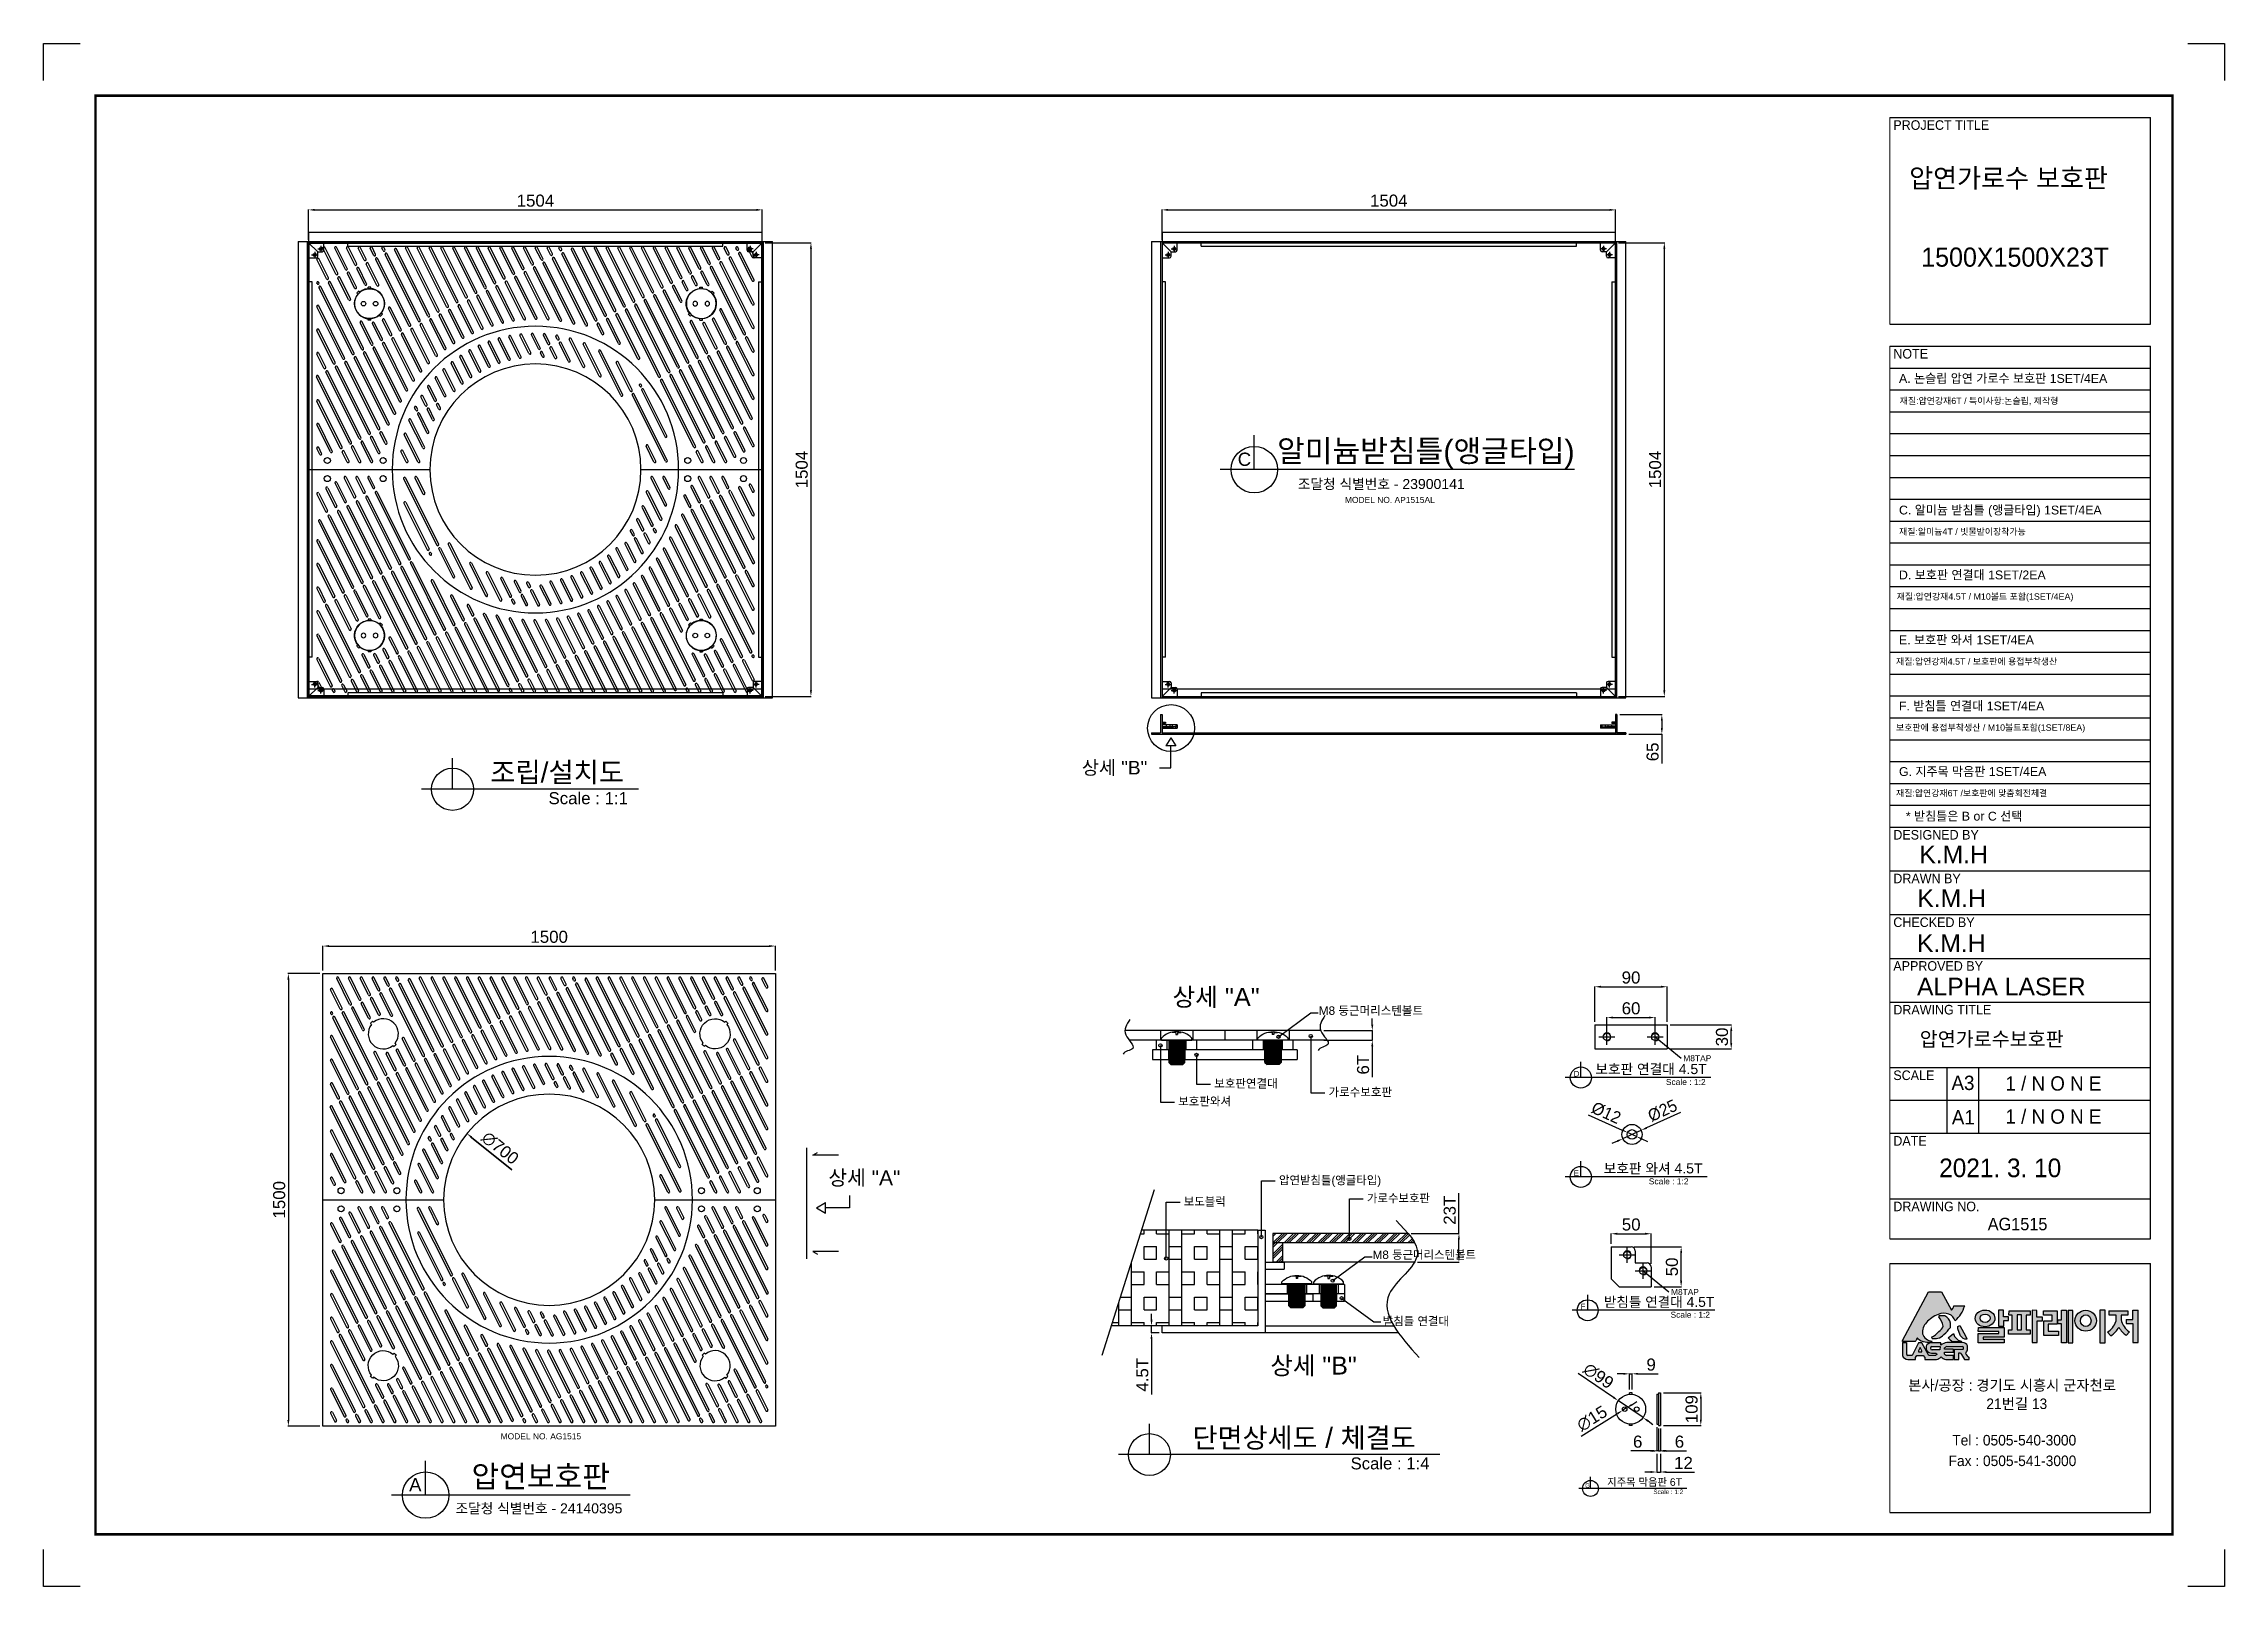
# Model space of a CAD drawing. Header units: millimetres. Extents: x 19555 to 26787, y -43327 to -38213.
import ezdxf
from ezdxf.enums import TextEntityAlignment as Align

# ---------------------------------------------------------------- set-up
doc = ezdxf.new("R2010")
doc.units = ezdxf.units.MM
for name, color, linetype in [('LAYOUT', 7, 'Continuous'), ('TEXT', 7, 'Continuous'), ('압연강', 40, 'Continuous')]:
    doc.layers.add(name, color=color, linetype=linetype)
doc.styles.add('H', font='')
doc.styles.get("Standard").update_dxf_attribs({"font": 'arial.ttf'})
doc.styles.get('H').set_extended_font_data('Dotum')
doc.dimstyles.new('ISO-25', dxfattribs={"dimtxt": 40, "dimasz": 20, "dimexe": 1.25, "dimexo": 10, "dimgap": 10, "dimtad": 1, "dimdec": 0, "dimtxsty": 'Standard', "dimcen": 2.5, "dimclrd": 3, "dimclre": 3, "dimclrt": 3, "dimadec": 0, "dimazin": 0, "dimtfac": 1, "dimtdec": 0, "dimtmove": 0, "dimatfit": 3, "dimfxl": 1, "dimarcsym": 0})

msp = doc.modelspace()

# ---------------------------------------------------------------- texts
at = {"style": 'H'}
for s, height, p in [('PROJECT TITLE', 31.707, (25689.1, -38498.9)), ('압연가로수 보호판', 63.41, (25741.5, -38690.4)), ('1500X1500X23T', 63.414, (25781.7, -38952.5)), ('NOTE', 31.71, (25689.1, -39257)), ('DESIGNED BY', 31.707, (25689.1, -40851.4)), ('DRAWN BY', 31.71, (25689.1, -40996.3)), ('CHECKED BY', 31.71, (25689.1, -41141.3)), ('APPROVED BY', 31.707, (25689.1, -41286.2)), ('DRAWING TITLE', 31.707, (25689.1, -41431.2)), ('압연가로수보호판', 47.56, (25776.7, -41536.5)), ('SCALE', 31.71, (25689.1, -41648.6)), ('A3', 47.56, (25882, -41681.6)), ('1 / N O N E', 47.56, (26060.9, -41683.6)), ('A1', 47.56, (25883.2, -41795.8)), ('1 / N O N E', 47.56, (26060.9, -41793.3)), ('DATE', 31.71, (25689.1, -41866)), ('2021. 3. 10', 61.828, (25841.2, -41970.5)), ('DRAWING NO.', 31.707, (25689.1, -42083.4)), ('AG1515', 41.22, (26002.2, -42146.5)), ('본사/공장 : 경기도 시흥시 군자천로', 34.878, (25738.5, -42677.7)), ('21번길 13', 34.88, (25997.6, -42739)), ('Tel : 0505-540-3000', 34.878, (25884.7, -42859.8)), ('Fax : 0505-541-3000', 34.878, (25872.3, -42928.1))]:
    msp.add_text(s, height=height, dxfattribs=at).set_placement(p)
for s, height, p in [('A. 논슬립 압연 가로수 보호판 1SET/4EA', 29.282, (25707.9, -39337.6)), ('재질:압연강재6T / 특이사항:논슬립, 제작형', 21.083, (25710.2, -39407.7)), ('C', 43.9, (23515.2, -39612.7)), ('조달청 식별번호 - 23900141', 33.275, (23714.6, -39689.5)), ('MODEL NO. AP1515AL', 20, (23870.6, -39735.5)), ('C. 알미늄 받침틀 (앵글타입) 1SET/4EA', 29.282, (25707.9, -39773.8)), ('재질:알미늄4T / 빗물받이장착가능', 21.083, (25708.1, -39841.3)), ('D. 보호판 연결대 1SET/2EA', 29.282, (25707.9, -39988.9)), (' 재질:압연강재4.5T / M10볼트 포함(1SET/4EA)', 21.083, (25692.3, -40056.4)), ('E. 보호판 와셔 1SET/4EA', 29.282, (25707.9, -40204.1)), ('재질:압연강재4.5T / 보호판에 용접부착생산', 21.083, (25698.3, -40271.6)), ('F. 받침틀 연결대 1SET/4EA', 29.282, (25707.9, -40423.2)), ('  보호판에 용접부착생산 / M10볼트포함(1SET/8EA)', 21.083, (25681.7, -40490.7)), ('G. 지주목 막음판 1SET/4EA', 29.282, (25707.9, -40640.7)), ('  재질:압연강재6T /보호판에 맞춤회전체결', 21.083, (25681.7, -40708.1)), ('  * 받침틀은 B or C 선택', 29.282, (25707.9, -40788.5)), ('K.M.H', 58.56, (25775.4, -40929.7)), ('K.M.H', 58.56, (25768.8, -41075.2)), ('K.M.H', 58.56, (25767.7, -41224)), ('ALPHA LASER', 58.564, (25767.7, -41367.9)), ('M8 둥근머리스텐볼트', 27.951, (23783.9, -41432.4)), ('M8TAP', 19.96, (24992.6, -41586.2)), ('보호판연결대', 27.95, (23437.3, -41673.9)), ('D', 18.6, (24629.4, -41636.8)), ('보호판와셔', 27.95, (23317.7, -41733)), ('가로수보호판', 27.95, (23816.3, -41702.3)), ('E', 18.6, (24629.4, -41966.1)), ('MODEL NO. AG1515', 20, (21070.9, -42839.4)), ('MODEL NO. AG1515', 20, (21070.9, -42839.4)), ('A', 43.9, (20767.5, -43011.9)), ('조달청 식별번호 - 24140395', 33.275, (20921.4, -43084.9))]:
    msp.add_text(s, height=height).set_placement(p)
at = {"color": 4}
for s, height, p in [('상세 "B"', 45, (22998.4, -40635.6)), ('상세 "A"', 59.9, (23299.1, -41403)), ('상세 "A"', 49.5, (22157.8, -41997))]:
    msp.add_text(s, height=height, dxfattribs=at).set_placement(p)
at = {"layer": 'TEXT'}
for s, height, p in [('알미늄받침틀(앵글타입)', 73.205, (24139.1, -39599.8)), ('조립/설치도', 66.55, (21258.3, -40661.8)), ('보호판 연결대 4.5T', 33.275, (24885.8, -41628.8)), ('보호판 와셔 4.5T', 33.275, (24892.6, -41958.1)), ('압연보호판', 73.21, (21203.9, -42999))]:
    msp.add_text(s, height=height, dxfattribs=at).set_placement(p, align=Align.CENTER)
for s, height, p in [('Scale : 1:1', 39.93, (21229.7, -40734.2)), ('Scale : 1:2', 19.965, (24935, -41665)), ('Scale : 1:2', 19.965, (24878.3, -41994.3))]:
    msp.add_text(s, height=height, dxfattribs=at).set_placement(p)

# ---------------------------------------------------------------- blocks, each defined once
blk = doc.blocks.new('*D5')
at = {"color": 3, "lineweight": -2, "transparency": 16777216}
for p, q in [((24699.6, -41455.7), (24699.6, -41338)), ((24719.6, -41339.3), (24919.2, -41339.3)), ((24939.2, -41455.7), (24939.2, -41338))]:
    blk.add_line(p, q, dxfattribs=at)
at = {"color": 3, "transparency": 16777216}
for points in [[(24719.6, -41336), (24719.6, -41342.6), (24699.6, -41339.3)], [(24919.2, -41336), (24919.2, -41342.6), (24939.2, -41339.3)]]:
    blk.add_solid(points, dxfattribs=at)
at = {"layer": 'Defpoints', "color": 0, "transparency": 16777216}
for p in [(24939.2, -41339.3), (24699.6, -41465.7), (24939.2, -41465.7)]:
    blk.add_point(p, dxfattribs=at)
at = {"color": 3, "transparency": 16777216, "insert": (24819.4, -41308.9), "char_height": 40, "attachment_point": 5}
blk.add_mtext('90', dxfattribs=at)
blk = doc.blocks.new('*D6')
at = {"color": 3, "lineweight": -2, "transparency": 16777216}
for p, q in [((24949.2, -41465.7), (25152.9, -41465.7)), ((25151.6, -41525.6), (25151.6, -41485.7)), ((24949.2, -41545.6), (25152.9, -41545.6))]:
    blk.add_line(p, q, dxfattribs=at)
at = {"color": 3, "transparency": 16777216}
for points in [[(25148.3, -41485.7), (25155, -41485.7), (25151.6, -41465.7)], [(25148.3, -41525.6), (25155, -41525.6), (25151.6, -41545.6)]]:
    blk.add_solid(points, dxfattribs=at)
at = {"layer": 'Defpoints', "color": 0, "transparency": 16777216}
for p in [(24939.2, -41465.7), (25151.6, -41465.7), (24939.2, -41545.6)]:
    blk.add_point(p, dxfattribs=at)
at = {"color": 3, "transparency": 16777216, "insert": (25121.2, -41505.7), "char_height": 40, "attachment_point": 5, "rotation": 90}
blk.add_mtext('30', dxfattribs=at)
blk = doc.blocks.new('*D7')
at = {"color": 3, "lineweight": -2, "transparency": 16777216}
for p, q in [((24983.2, -41755.9), (24871.1, -41806.9)), ((24774.1, -41851.1), (24755.9, -41859.4)), ((24792.3, -41842.8), (24852.9, -41815.2))]:
    blk.add_line(p, q, dxfattribs=at)
at = {"color": 3, "transparency": 16777216}
for points in [[(24772.7, -41848.1), (24775.5, -41854.1), (24792.3, -41842.8)], [(24869.7, -41803.9), (24872.5, -41810), (24852.9, -41815.2)]]:
    blk.add_solid(points, dxfattribs=at)
at = {"layer": 'Defpoints', "color": 0, "transparency": 16777216}
for p in [(24792.3, -41842.8), (24852.9, -41815.2)]:
    blk.add_point(p, dxfattribs=at)
at = {"color": 3, "transparency": 16777216, "insert": (24923.8, -41750), "char_height": 40, "attachment_point": 5, "rotation": 24.48394}
blk.add_mtext('{\\fMS PGothic|b0|i0|c129|p34;%%C25}', dxfattribs=at)
blk = doc.blocks.new('*D8')
at = {"color": 3, "lineweight": -2, "transparency": 16777216}
for p, q in [((24677.6, -41763.4), (24789.8, -41814.2)), ((24837.2, -41835.6), (24808.1, -41822.4)), ((24855.4, -41843.9), (24873.6, -41852.1))]:
    blk.add_line(p, q, dxfattribs=at)
at = {"color": 3, "transparency": 16777216}
for points in [[(24791.2, -41811.2), (24788.5, -41817.2), (24808.1, -41822.4)], [(24856.8, -41840.8), (24854, -41846.9), (24837.2, -41835.6)]]:
    blk.add_solid(points, dxfattribs=at)
at = {"layer": 'Defpoints', "color": 0, "transparency": 16777216}
for p in [(24808.1, -41822.4), (24837.2, -41835.6)]:
    blk.add_point(p, dxfattribs=at)
at = {"color": 3, "transparency": 16777216, "insert": (24737, -41757.4), "char_height": 40, "attachment_point": 5, "rotation": 335.6577}
blk.add_mtext('{\\fMS PGothic|b0|i0|c129|p34;%%C12}', dxfattribs=at)
blk = doc.blocks.new('*D9')
at = {"color": 3, "lineweight": -2, "transparency": 16777216}
for p, q in [((24739.5, -41495.7), (24739.5, -41440.1)), ((24759.5, -41441.4), (24879.3, -41441.4)), ((24899.3, -41495.7), (24899.3, -41440.1))]:
    blk.add_line(p, q, dxfattribs=at)
at = {"color": 3, "transparency": 16777216}
for points in [[(24759.5, -41438.1), (24759.5, -41444.7), (24739.5, -41441.4)], [(24879.3, -41438.1), (24879.3, -41444.7), (24899.3, -41441.4)]]:
    blk.add_solid(points, dxfattribs=at)
at = {"layer": 'Defpoints', "color": 0, "transparency": 16777216}
for p in [(24739.5, -41505.7), (24899.3, -41441.4), (24899.3, -41505.7)]:
    blk.add_point(p, dxfattribs=at)
at = {"color": 3, "transparency": 16777216, "insert": (24819.4, -41411), "char_height": 40, "attachment_point": 5}
blk.add_mtext('60', dxfattribs=at)
blk = doc.blocks.new('A$C36924EFD')
for p, q in [((0, 45), (0, -45)), ((0, 45), (6, 45)), ((6, -45), (6, 45)), ((0, -45), (6, -45))]:
    blk.add_line(p, q)
blk = doc.blocks.new('*D10')
at = {"color": 3, "lineweight": -2, "transparency": 16777216}
for p, q in [((23800.3, -41484.8), (23962.6, -41484.8)), ((23961.4, -41464.8), (23961.4, -41444.8)), ((23961.4, -41484.8), (23961.4, -41516.7)), ((23800.3, -41516.7), (23962.6, -41516.7)), ((23961.4, -41536.7), (23961.4, -41638.7))]:
    blk.add_line(p, q, dxfattribs=at)
at = {"color": 3, "transparency": 16777216}
for points in [[(23958, -41464.8), (23964.7, -41464.8), (23961.4, -41484.8)], [(23958, -41536.7), (23964.7, -41536.7), (23961.4, -41516.7)]]:
    blk.add_solid(points, dxfattribs=at)
at = {"layer": 'Defpoints', "color": 0, "transparency": 16777216}
for p in [(23790.3, -41484.8), (23790.3, -41516.7), (23961.4, -41516.7)]:
    blk.add_point(p, dxfattribs=at)
at = {"color": 3, "transparency": 16777216, "insert": (23930.9, -41597.7), "char_height": 40, "attachment_point": 5, "rotation": 90}
blk.add_mtext('6T', dxfattribs=at)
blk = doc.blocks.new('A$C5731754A')
at = {"color": 1}
for p, q in [((-37.5, 0), (-37.5, 5.7)), ((-37.5, 0), (37.5, 0)), ((-20, 0), (-20, -55)), ((-20, 0), (20, 0)), ((-11.2, 19.7), (-11.2, 20.5)), ((-1.9, 19.7), (-11.2, 19.7)), ((-1.9, 19.7), (-1.9, 14.1)), ((-1.9, 14.1), (1.9, 14.1)), ((1.9, 19.7), (1.9, 14.1)), ((1.9, 19.7), (11.2, 19.7)), ((11.2, 19.7), (11.2, 20.5)), ((20, -55), (20, 0)), ((37.5, 0), (37.5, 5.7)), ((-20, -2.5), (20, -2.5)), ((-20, -5), (20, -5)), ((-20, -7.5), (20, -7.5)), ((-20, -7.5), (20, -7.5)), ((-20, -10), (20, -10)), ((-20, -12.5), (20, -12.5)), ((-20, -12.5), (20, -12.5)), ((-20, -15), (20, -15)), ((-20, -17.5), (20, -17.5)), ((-20, -17.5), (20, -17.5)), ((-20, -20), (20, -20)), ((-20, -22.5), (20, -22.5)), ((-20, -22.5), (20, -22.5)), ((-20, -25), (20, -25)), ((-20, -27.5), (20, -27.5)), ((-20, -27.5), (20, -27.5)), ((-20, -30), (20, -30)), ((-20, -32.5), (20, -32.5)), ((-20, -35), (20, -35)), ((-20, -37.5), (20, -37.5)), ((-20, -40), (20, -40)), ((-20, -42.5), (20, -42.5)), ((-20, -45), (20, -45)), ((-20, -47.5), (20, -47.5)), ((-20, -50), (20, -50)), ((-20, -52.5), (20, -52.5)), ((-15, -60), (-20, -55)), ((-20, -55), (20, -55)), ((-17.5, -57.5), (17.5, -57.5)), ((-15, -60), (15, -60)), ((20, -55), (15, -60))]:
    blk.add_line(p, q, dxfattribs=at)
blk.add_arc((0, -30.4), 52, 43.8928, 136.1072, dxfattribs=at)
blk = doc.blocks.new('*D27')
at = {"color": 3, "lineweight": -2, "transparency": 16777216}
for p, q in [((23264.1, -38863), (23264.1, -38763)), ((23284.1, -38764.2), (24748.1, -38764.2)), ((24768.1, -38863), (24768.1, -38763))]:
    blk.add_line(p, q, dxfattribs=at)
at = {"color": 3, "transparency": 16777216}
for points in [[(23284.1, -38760.9), (23284.1, -38767.6), (23264.1, -38764.2)], [(24748.1, -38760.9), (24748.1, -38767.6), (24768.1, -38764.2)]]:
    blk.add_solid(points, dxfattribs=at)
at = {"layer": 'Defpoints', "color": 0, "transparency": 16777216}
for p in [(24768.1, -38764.2), (23264.1, -38873), (24768.1, -38873)]:
    blk.add_point(p, dxfattribs=at)
at = {"color": 3, "transparency": 16777216, "insert": (24016.1, -38733.8), "char_height": 40, "attachment_point": 5}
blk.add_mtext('1504', dxfattribs=at)
blk = doc.blocks.new('*D28')
at = {"color": 3, "lineweight": -2, "transparency": 16777216}
for p, q in [((24778.1, -38873), (24931, -38873)), ((24929.7, -38893), (24929.7, -40357)), ((24778.1, -40377), (24931, -40377))]:
    blk.add_line(p, q, dxfattribs=at)
at = {"color": 3, "transparency": 16777216}
for points in [[(24926.4, -38893), (24933.1, -38893), (24929.7, -38873)], [(24926.4, -40357), (24933.1, -40357), (24929.7, -40377)]]:
    blk.add_solid(points, dxfattribs=at)
at = {"layer": 'Defpoints', "color": 0, "transparency": 16777216}
for p in [(24768.1, -38873), (24768.1, -40377), (24929.7, -40377)]:
    blk.add_point(p, dxfattribs=at)
at = {"color": 3, "transparency": 16777216, "insert": (24899.3, -39625), "char_height": 40, "attachment_point": 5, "rotation": 90}
blk.add_mtext('1504', dxfattribs=at)
blk = doc.blocks.new('A$C2E731E15')
at = {"color": 1}
for p, q in [((-10, 0), (10, 0)), ((0, -10), (0, 10))]:
    blk.add_line(p, q, dxfattribs=at)
blk.add_circle((0, 0), 4.5)
at = {"color": 4}
blk.add_arc((0, 0), 5, 270, 180, dxfattribs=at)
blk = doc.blocks.new('A$C600E4CCD')
for p, q in [((0, 6), (0, 0)), ((50, 6), (0, 6)), ((50, 0), (0, 0)), ((50, 6), (50, 0))]:
    blk.add_line(p, q)
at = {"color": 2}
for p, q in [((14, 6), (14, 0)), ((26, 6), (26, 0)), ((34, 6), (34, 0)), ((46, 6), (46, 0))]:
    blk.add_line(p, q, dxfattribs=at)
blk = doc.blocks.new('*D17')
at = {"color": 3, "lineweight": -2, "transparency": 16777216}
for p, q in [((16880.3, -24788.6), (16997.3, -24868.4)), ((17095.6, -24935.4), (17013.8, -24879.6)), ((17112.1, -24946.7), (17128.6, -24958))]:
    blk.add_line(p, q, dxfattribs=at)
at = {"color": 3, "transparency": 16777216}
for points in [[(16999.2, -24865.6), (16995.4, -24871.1), (17013.8, -24879.6)], [(17114, -24944), (17110.2, -24949.5), (17095.6, -24935.4)]]:
    blk.add_solid(points, dxfattribs=at)
at = {"layer": 'Defpoints', "color": 0, "transparency": 16777216}
for p in [(17013.8, -24879.6), (17095.6, -24935.4)]:
    blk.add_point(p, dxfattribs=at)
at = {"color": 3, "transparency": 16777216, "insert": (16947.7, -24797.7), "char_height": 40, "attachment_point": 5, "rotation": 325.69711}
blk.add_mtext('∅99', dxfattribs=at)
blk = doc.blocks.new('*D18')
at = {"color": 3, "lineweight": -2, "transparency": 16777216}
for p, q in [((16890.7, -24996.7), (17011.3, -24922)), ((17041.1, -24903.6), (17028.3, -24911.5)), ((17058.1, -24893.1), (17075.1, -24882.5))]:
    blk.add_line(p, q, dxfattribs=at)
at = {"color": 3, "transparency": 16777216}
for points in [[(17009.6, -24919.2), (17013.1, -24924.8), (17028.3, -24911.5)], [(17056.3, -24890.2), (17059.8, -24895.9), (17041.1, -24903.6)]]:
    blk.add_solid(points, dxfattribs=at)
at = {"layer": 'Defpoints', "color": 0, "transparency": 16777216}
for p in [(17028.3, -24911.5), (17041.1, -24903.6)]:
    blk.add_point(p, dxfattribs=at)
at = {"color": 3, "transparency": 16777216, "insert": (16926.5, -24938.8), "char_height": 40, "attachment_point": 5, "rotation": 31.77251}
blk.add_mtext('∅15', dxfattribs=at)
blk = doc.blocks.new('*D19')
at = {"color": 3, "lineweight": -2, "transparency": 16777216}
for p, q in [((17030.2, -24790.5), (17010.2, -24790.5)), ((17050.2, -24843), (17050.2, -24789.2)), ((17050.2, -24790.5), (17059.2, -24790.5)), ((17059.2, -24843), (17059.2, -24789.2)), ((17079.2, -24790.5), (17145.5, -24790.5))]:
    blk.add_line(p, q, dxfattribs=at)
at = {"color": 3, "transparency": 16777216}
for points in [[(17030.2, -24787.2), (17030.2, -24793.8), (17050.2, -24790.5)], [(17079.2, -24787.2), (17079.2, -24793.8), (17059.2, -24790.5)]]:
    blk.add_solid(points, dxfattribs=at)
at = {"layer": 'Defpoints', "color": 0, "transparency": 16777216}
for p in [(17059.2, -24790.5), (17050.2, -24853), (17059.2, -24853)]:
    blk.add_point(p, dxfattribs=at)
at = {"color": 3, "transparency": 16777216, "insert": (17122.4, -24760.1), "char_height": 40, "attachment_point": 5}
blk.add_mtext('9', dxfattribs=at)
blk = doc.blocks.new('*D20')
at = {"color": 3, "lineweight": -2, "transparency": 16777216}
for p, q in [((17163.1, -24853), (17288.5, -24853)), ((17287.2, -24873), (17287.2, -24942)), ((17163.1, -24962), (17288.5, -24962))]:
    blk.add_line(p, q, dxfattribs=at)
at = {"color": 3, "transparency": 16777216}
for points in [[(17283.9, -24873), (17290.5, -24873), (17287.2, -24853)], [(17283.9, -24942), (17290.5, -24942), (17287.2, -24962)]]:
    blk.add_solid(points, dxfattribs=at)
at = {"layer": 'Defpoints', "color": 0, "transparency": 16777216}
for p in [(17153.1, -24853), (17153.1, -24962), (17287.2, -24962)]:
    blk.add_point(p, dxfattribs=at)
at = {"color": 3, "transparency": 16777216, "insert": (17256.8, -24907.5), "char_height": 40, "attachment_point": 5, "rotation": 90}
blk.add_mtext('109', dxfattribs=at)
blk = doc.blocks.new('*D21')
at = {"color": 3, "lineweight": -2, "transparency": 16777216}
for p, q in [((17147.1, -24972), (17147.1, -25047.3)), ((17153.1, -24972), (17153.1, -25047.3)), ((17127.1, -25046), (17107.1, -25046)), ((17147.1, -25046), (17153.1, -25046)), ((17173.1, -25046), (17239.5, -25046))]:
    blk.add_line(p, q, dxfattribs=at)
at = {"color": 3, "transparency": 16777216}
for points in [[(17127.1, -25042.7), (17127.1, -25049.3), (17147.1, -25046)], [(17173.1, -25042.7), (17173.1, -25049.3), (17153.1, -25046)]]:
    blk.add_solid(points, dxfattribs=at)
at = {"layer": 'Defpoints', "color": 0, "transparency": 16777216}
for p in [(17147.1, -24962), (17153.1, -24962), (17153.1, -25046)]:
    blk.add_point(p, dxfattribs=at)
at = {"color": 3, "transparency": 16777216, "insert": (17216.3, -25015.6), "char_height": 40, "attachment_point": 5}
blk.add_mtext('6', dxfattribs=at)
blk = doc.blocks.new('*D22')
at = {"color": 3, "lineweight": -2, "transparency": 16777216}
for p, q in [((17141.1, -24967), (17141.1, -25047.3)), ((17147.1, -24972), (17147.1, -25047.3)), ((17121.1, -25046), (17054.7, -25046)), ((17147.1, -25046), (17141.1, -25046)), ((17167.1, -25046), (17187.1, -25046))]:
    blk.add_line(p, q, dxfattribs=at)
at = {"color": 3, "transparency": 16777216}
for points in [[(17121.1, -25042.7), (17121.1, -25049.3), (17141.1, -25046)], [(17167.1, -25042.7), (17167.1, -25049.3), (17147.1, -25046)]]:
    blk.add_solid(points, dxfattribs=at)
at = {"layer": 'Defpoints', "color": 0, "transparency": 16777216}
for p in [(17141.1, -24957), (17147.1, -24962), (17141.1, -25046)]:
    blk.add_point(p, dxfattribs=at)
at = {"color": 3, "transparency": 16777216, "insert": (17077.9, -25015.6), "char_height": 40, "attachment_point": 5}
blk.add_mtext('6', dxfattribs=at)
blk = doc.blocks.new('*D23')
at = {"color": 3, "lineweight": -2, "transparency": 16777216}
for p, q in [((17141.1, -25056), (17141.1, -25117.3)), ((17153.1, -25056), (17153.1, -25117.3)), ((17121.1, -25116), (17101.1, -25116)), ((17141.1, -25116), (17153.1, -25116)), ((17173.1, -25116), (17266.2, -25116))]:
    blk.add_line(p, q, dxfattribs=at)
at = {"color": 3, "transparency": 16777216}
for points in [[(17121.1, -25112.7), (17121.1, -25119.3), (17141.1, -25116)], [(17173.1, -25112.7), (17173.1, -25119.3), (17153.1, -25116)]]:
    blk.add_solid(points, dxfattribs=at)
at = {"layer": 'Defpoints', "color": 0, "transparency": 16777216}
for p in [(17141.1, -25046), (17153.1, -25046), (17153.1, -25116)]:
    blk.add_point(p, dxfattribs=at)
at = {"color": 3, "transparency": 16777216, "insert": (17229.7, -25085.9), "char_height": 40, "attachment_point": 5}
blk.add_mtext('12', dxfattribs=at)
blk = doc.blocks.new('A$C6562381F')
for p, q in [((4.5, 54.5), (-4.5, 54.5)), ((-4.5, 49.3), (-4.5, 54.5)), ((4.5, 49.3), (4.5, 54.5)), ((-4.5, -54.5), (-4.5, -49.3)), ((4.5, -54.5), (-4.5, -54.5)), ((4.5, -54.5), (4.5, -49.3))]:
    blk.add_line(p, q)
for centre, radius in [((0, 0), 49.5), ((-20, 0), 7.5), ((20, 0), 7.5)]:
    blk.add_circle(centre, radius)
blk = doc.blocks.new('*D26')
at = {"color": 3, "lineweight": -2}
for p, q in [((24782.6, -40437.4), (24922.8, -40437.4)), ((24921.6, -40457.4), (24921.6, -40481.9)), ((24812.6, -40501.9), (24922.8, -40501.9)), ((24921.6, -40501.9), (24921.6, -40599.7))]:
    blk.add_line(p, q, dxfattribs=at)
at = {"color": 3}
for points in [[(24924.9, -40457.4), (24918.2, -40457.4), (24921.6, -40437.4)], [(24918.2, -40481.9), (24924.9, -40481.9), (24921.6, -40501.9)]]:
    blk.add_solid(points, dxfattribs=at)
at = {"layer": 'Defpoints', "color": 0}
for p in [(24772.6, -40437.4), (24802.6, -40501.9), (24921.6, -40501.9)]:
    blk.add_point(p, dxfattribs=at)
at = {"color": 3, "insert": (24891.1, -40560.8), "char_height": 40, "attachment_point": 5, "rotation": 90}
blk.add_mtext('65', dxfattribs=at)
blk = doc.blocks.new('*D31')
at = {"color": 3, "lineweight": -2, "transparency": 16777216}
for p, q in [((20434.3, -38863), (20434.3, -38763)), ((20454.3, -38764.2), (21918.3, -38764.2)), ((21938.3, -38863), (21938.3, -38763))]:
    blk.add_line(p, q, dxfattribs=at)
at = {"color": 3, "transparency": 16777216}
for points in [[(20454.3, -38760.9), (20454.3, -38767.6), (20434.3, -38764.2)], [(21918.3, -38760.9), (21918.3, -38767.6), (21938.3, -38764.2)]]:
    blk.add_solid(points, dxfattribs=at)
at = {"layer": 'Defpoints', "color": 0, "transparency": 16777216}
for p in [(21938.3, -38764.2), (20434.3, -38873), (21938.3, -38873)]:
    blk.add_point(p, dxfattribs=at)
at = {"color": 3, "transparency": 16777216, "insert": (21186.3, -38733.8), "char_height": 40, "attachment_point": 5}
blk.add_mtext('1504', dxfattribs=at)
blk = doc.blocks.new('*D32')
at = {"color": 3, "lineweight": -2, "transparency": 16777216}
for p, q in [((21948.3, -38873), (22101.2, -38873)), ((22099.9, -38893), (22099.9, -40357)), ((21948.3, -40377), (22101.2, -40377))]:
    blk.add_line(p, q, dxfattribs=at)
at = {"color": 3, "transparency": 16777216}
for points in [[(22096.6, -38893), (22103.3, -38893), (22099.9, -38873)], [(22096.6, -40357), (22103.3, -40357), (22099.9, -40377)]]:
    blk.add_solid(points, dxfattribs=at)
at = {"layer": 'Defpoints', "color": 0, "transparency": 16777216}
for p in [(21938.3, -38873), (21938.3, -40377), (22099.9, -40377)]:
    blk.add_point(p, dxfattribs=at)
at = {"color": 3, "transparency": 16777216, "insert": (22069.5, -39625), "char_height": 40, "attachment_point": 5, "rotation": 90}
blk.add_mtext('1504', dxfattribs=at)
blk = doc.blocks.new('A$C723E4715')
blk.add_blockref('A$C5731754A', (0, 48))
blk = doc.blocks.new('*D37')
at = {"color": 3, "lineweight": -2, "transparency": 16777216}
for p, q in [((1097.1, 295), (1097.1, 330.1)), ((1117.1, 328.9), (1209.1, 328.9)), ((1229.1, 229), (1229.1, 330.1))]:
    blk.add_line(p, q, dxfattribs=at)
at = {"color": 3, "transparency": 16777216}
for points in [[(1117.1, 332.2), (1117.1, 325.5), (1097.1, 328.9)], [(1209.1, 325.5), (1209.1, 332.2), (1229.1, 328.9)]]:
    blk.add_solid(points, dxfattribs=at)
at = {"layer": 'Defpoints', "color": 0, "transparency": 16777216}
for p in [(1229.1, 328.9), (1097.1, 285), (1229.1, 219)]:
    blk.add_point(p, dxfattribs=at)
at = {"color": 3, "transparency": 16777216, "insert": (1163.1, 359.3), "char_height": 40, "attachment_point": 5}
blk.add_mtext('50', dxfattribs=at)
blk = doc.blocks.new('*D38')
at = {"color": 3, "lineweight": -2, "transparency": 16777216}
for p, q in [((1173.1, 285), (1330, 285)), ((1328.8, 173), (1328.8, 265)), ((1239.1, 153), (1330, 153))]:
    blk.add_line(p, q, dxfattribs=at)
at = {"color": 3, "transparency": 16777216}
for points in [[(1332.1, 265), (1325.4, 265), (1328.8, 285)], [(1325.4, 173), (1332.1, 173), (1328.8, 153)]]:
    blk.add_solid(points, dxfattribs=at)
at = {"layer": 'Defpoints', "color": 0, "transparency": 16777216}
for p in [(1163.1, 285), (1328.8, 285), (1229.1, 153)]:
    blk.add_point(p, dxfattribs=at)
at = {"color": 3, "transparency": 16777216, "insert": (1298.4, 219), "char_height": 40, "attachment_point": 5, "rotation": 90}
blk.add_mtext('50', dxfattribs=at)
blk = doc.blocks.new('*D39')
at = {"color": 3, "lineweight": -2, "transparency": 16777216}
for p, q in [((-401.7, 23.8), (-428.8, 23.8)), ((-401.7, 0), (-428.8, 0)), ((-427.5, 43.8), (-427.5, 63.8)), ((-427.5, 0), (-427.5, 23.8)), ((-427.5, -20), (-427.5, -203.6))]:
    blk.add_line(p, q, dxfattribs=at)
at = {"color": 3, "transparency": 16777216}
for points in [[(-430.8, 43.8), (-424.2, 43.8), (-427.5, 23.8)], [(-424.2, -20), (-430.8, -20), (-427.5, 0)]]:
    blk.add_solid(points, dxfattribs=at)
at = {"layer": 'Defpoints', "color": 0, "transparency": 16777216}
for p in [(-427.5, 23.8), (-391.7, 23.8), (-391.7, 0)]:
    blk.add_point(p, dxfattribs=at)
at = {"color": 3, "transparency": 16777216, "insert": (-457.8, -138.6), "char_height": 40, "attachment_point": 5, "rotation": 90}
blk.add_mtext('4.5T', dxfattribs=at)
blk = doc.blocks.new('*D40')
at = {"color": 3, "lineweight": -2, "transparency": 16777216}
for p, q in [((591.9, 330), (591.9, 463.5)), ((433.2, 330), (593.1, 330)), ((591.9, 255), (591.9, 310)), ((454.7, 235), (593.1, 235))]:
    blk.add_line(p, q, dxfattribs=at)
at = {"color": 3, "transparency": 16777216}
for points in [[(595.2, 310), (588.5, 310), (591.9, 330)], [(588.5, 255), (595.2, 255), (591.9, 235)]]:
    blk.add_solid(points, dxfattribs=at)
at = {"layer": 'Defpoints', "color": 0, "transparency": 16777216}
for p in [(423.2, 330), (591.9, 330), (444.7, 235)]:
    blk.add_point(p, dxfattribs=at)
at = {"color": 3, "transparency": 16777216, "insert": (561.4, 406.8), "char_height": 40, "attachment_point": 5, "rotation": 90}
blk.add_mtext('23T', dxfattribs=at)
blk = doc.blocks.new('A$C25B221E0')
at = {"color": 1}
for p, q in [((-26.4, 0), (26.4, 0)), ((0, -26.4), (0, 26.4))]:
    blk.add_line(p, q, dxfattribs=at)
blk.add_line((0, 0), (85.3, -69.6))
blk.add_circle((0, 0), 11.9)
at = {"color": 4}
blk.add_arc((0, 0), 13.2, 270, 180, dxfattribs=at)
blk.add_text('M8TAP', height=19.8).set_placement((92.6, -79.9))
blk = doc.blocks.new('*D42')
at = {"color": 3, "lineweight": -2, "transparency": 16777216}
for p, q in [((20481.9, -41285.4), (20481.9, -41203.2)), ((20501.9, -41204.4), (21961.9, -41204.4)), ((21981.9, -41285.4), (21981.9, -41203.2))]:
    blk.add_line(p, q, dxfattribs=at)
at = {"color": 3, "transparency": 16777216}
for points in [[(20501.9, -41201.1), (20501.9, -41207.8), (20481.9, -41204.4)], [(21961.9, -41207.8), (21961.9, -41201.1), (21981.9, -41204.4)]]:
    blk.add_solid(points, dxfattribs=at)
at = {"layer": 'Defpoints', "color": 0, "transparency": 16777216}
for p in [(21981.9, -41204.4), (20481.9, -41295.4), (21981.9, -41295.4)]:
    blk.add_point(p, dxfattribs=at)
at = {"color": 3, "transparency": 16777216, "insert": (21231.9, -41174), "char_height": 40, "attachment_point": 5}
blk.add_mtext('1500', dxfattribs=at)
blk = doc.blocks.new('*D43')
at = {"color": 3, "lineweight": -2, "transparency": 16777216}
for p, q in [((20471.9, -41295.4), (20365.8, -41295.4)), ((20367.1, -41315.4), (20367.1, -42775.4)), ((20471.9, -42795.4), (20365.8, -42795.4))]:
    blk.add_line(p, q, dxfattribs=at)
at = {"color": 3, "transparency": 16777216}
for points in [[(20370.4, -41315.4), (20363.7, -41315.4), (20367.1, -41295.4)], [(20363.7, -42775.4), (20370.4, -42775.4), (20367.1, -42795.4)]]:
    blk.add_solid(points, dxfattribs=at)
at = {"layer": 'Defpoints', "color": 0, "transparency": 16777216}
for p in [(20481.9, -41295.4), (20367.1, -42795.4), (20481.9, -42795.4)]:
    blk.add_point(p, dxfattribs=at)
at = {"color": 3, "transparency": 16777216, "insert": (20336.7, -42045.4), "char_height": 40, "attachment_point": 5, "rotation": 90}
blk.add_mtext('1500', dxfattribs=at)
blk = doc.blocks.new('*D44')
at = {"color": 3, "lineweight": -2, "transparency": 16777216}
blk.add_line((21108.6, -41946.2), (20974.8, -41838.5), dxfattribs=at)
at = {"color": 3, "transparency": 16777216}
blk.add_solid([(20976.9, -41835.9), (20972.7, -41841.1), (20959.2, -41825.9)], dxfattribs=at)
at = {"layer": 'Defpoints', "color": 0, "transparency": 16777216}
for p in [(20959.2, -41825.9), (21504.6, -42264.8)]:
    blk.add_point(p, dxfattribs=at)
at = {"color": 3, "transparency": 16777216, "insert": (21069.3, -41874), "char_height": 40, "attachment_point": 5, "rotation": 321.17744}
blk.add_mtext('∅700', dxfattribs=at)
blk = doc.blocks.new('AG1515')
for p, q in [((17231.1, -42292.2), (17231.1, -41542.2)), ((17231.1, -41542.2), (18731.1, -41542.2)), ((18731.1, -41542.2), (18731.1, -42292.2)), ((17231.1, -43042.2), (17231.1, -42292.2)), ((17231.1, -42292.2), (17631.1, -42292.2)), ((18331.1, -42292.2), (18731.1, -42292.2)), ((18731.1, -42292.2), (18731.1, -43042.2)), ((18731.1, -43042.2), (17231.1, -43042.2))]:
    blk.add_line(p, q)
for points in [[(17466.7, -41784.1, 0.045549), (17473.7, -41777), (17470.1, -41773.5, 0.904534), (17399.1, -41703.8), (17395.5, -41700.3, 0.045549), (17388.5, -41707.4), (17392.1, -41711, 0.904534), (17463.1, -41780.6)], [(18495.5, -41784.1, -0.045549), (18488.5, -41777), (18492.1, -41773.5, -0.904534), (18563.1, -41703.8), (18566.7, -41700.3, -0.045549), (18573.7, -41707.4), (18570.1, -41711, -0.904534), (18499.1, -41780.6)], [(17466.7, -42800.3, -0.045549), (17473.7, -42807.4), (17470.1, -42811, -0.904534), (17399.1, -42880.6), (17395.5, -42884.1, -0.045549), (17388.5, -42877), (17392.1, -42873.5, -0.904534), (17463.1, -42803.8)], [(18495.5, -42800.3, 0.045549), (18488.5, -42807.4), (18492.1, -42811, 0.904534), (18563.1, -42880.6), (18566.7, -42884.1, 0.045549), (18573.7, -42877), (18570.1, -42873.5, 0.904534), (18499.1, -42803.8)]]:
    blk.add_lwpolyline(points, format="xyb", close=True)
for centre in [(17291.1, -42262.2), (17476.1, -42262.2), (18486.1, -42262.2), (18671.1, -42262.2), (17291.1, -42322.2), (17476.1, -42322.2), (18486.1, -42322.2), (18671.1, -42322.2)]:
    blk.add_circle(centre, 10)
for radius, start, end in [(475, 0, 180), (350, 0, 180), (475, 180, 0), (350, 180, 0)]:
    blk.add_arc((17981.1, -42292.2), radius, start, end)
at = {"layer": '압연강'}
for p, q in [((17319.5, -41644.7), (17276.5, -41558.6)), ((17325.7, -41641.5), (17282.7, -41555.5)), ((17350.8, -41629), (17315.6, -41558.6)), ((17357.1, -41625.9), (17321.8, -41555.5)), ((17382.1, -41613.4), (17354.7, -41558.6)), ((17388.4, -41610.2), (17361, -41555.5)), ((17413.4, -41597.7), (17393.8, -41558.6)), ((17419.7, -41594.6), (17400.1, -41555.5)), ((17444.7, -41582), (17433, -41558.6)), ((17451, -41578.9), (17439.2, -41555.5)), ((17476, -41566.4), (17472.1, -41558.6)), ((17482.3, -41563.3), (17478.4, -41555.5)), ((17592.7, -41799.7), (17482.7, -41579.8)), ((17598.9, -41796.6), (17489, -41576.7)), ((17624, -41784), (17514, -41564.2)), ((17630.2, -41780.9), (17520.3, -41561)), ((17655.2, -41768.3), (17550.4, -41558.6)), ((17661.5, -41765.2), (17556.6, -41555.5)), ((17686.6, -41752.7), (17589.5, -41558.6)), ((17692.8, -41749.6), (17595.8, -41555.5)), ((17717.9, -41737.1), (17628.6, -41558.6)), ((17724.1, -41733.9), (17634.9, -41555.5)), ((17749.2, -41721.4), (17667.8, -41558.6)), ((17755.4, -41718.3), (17674, -41555.5)), ((17780.5, -41705.8), (17706.9, -41558.6)), ((17786.7, -41702.6), (17713.2, -41555.5)), ((17811.8, -41690.1), (17746, -41558.6)), ((17818.1, -41687), (17752.3, -41555.5)), ((17843.1, -41674.5), (17785.2, -41558.6)), ((17849.4, -41671.3), (17791.4, -41555.5)), ((17874.4, -41658.8), (17824.3, -41558.6)), ((17880.7, -41655.7), (17830.6, -41555.5)), ((17905.7, -41643.2), (17863.4, -41558.6)), ((17912, -41640), (17869.7, -41555.5)), ((17937, -41627.5), (17902.6, -41558.6)), ((17943.3, -41624.4), (17908.8, -41555.5)), ((17968.3, -41611.9), (17941.7, -41558.6)), ((17974.6, -41608.7), (17947.9, -41555.5)), ((17999.6, -41596.2), (17980.8, -41558.6)), ((18005.9, -41593.1), (17987.1, -41555.5)), ((18030.9, -41580.6), (18019.9, -41558.6)), ((18037.2, -41577.4), (18026.2, -41555.5)), ((18062.2, -41564.9), (18059.1, -41558.6)), ((18068.5, -41561.8), (18065.3, -41555.5)), ((18178.9, -41798.2), (18068.9, -41578.3)), ((18185.1, -41795.1), (18075.2, -41575.2)), ((18210.2, -41782.5), (18100.2, -41562.7)), ((18216.4, -41779.4), (18106.5, -41559.5)), ((18241.5, -41766.9), (18137.3, -41558.6)), ((18247.7, -41763.8), (18143.6, -41555.5)), ((18272.8, -41751.2), (18176.5, -41558.6)), ((18279.1, -41748.1), (18182.7, -41555.5)), ((18304.1, -41735.6), (18215.6, -41558.6)), ((18310.4, -41732.5), (18221.9, -41555.5)), ((18335.4, -41719.9), (18254.7, -41558.6)), ((18341.7, -41716.8), (18261, -41555.5)), ((18366.7, -41704.3), (18293.9, -41558.6)), ((18373, -41701.1), (18300.1, -41555.5)), ((18398, -41688.6), (18333, -41558.6)), ((18404.3, -41685.5), (18339.3, -41555.5)), ((18429.3, -41673), (18372.1, -41558.6)), ((18435.6, -41669.8), (18378.4, -41555.5)), ((18460.6, -41657.3), (18411.3, -41558.6)), ((18466.9, -41654.2), (18417.5, -41555.5)), ((18491.9, -41641.7), (18450.4, -41558.6)), ((18498.2, -41638.5), (18456.7, -41555.5)), ((18523.2, -41626), (18489.5, -41558.6)), ((18529.5, -41622.9), (18495.8, -41555.5)), ((18554.5, -41610.4), (18528.7, -41558.6)), ((18560.8, -41607.2), (18534.9, -41555.5)), ((18585.8, -41594.7), (18567.8, -41558.6)), ((18592.1, -41591.6), (18574, -41555.5)), ((18617.1, -41579.1), (18606.9, -41558.6)), ((18623.4, -41575.9), (18613.2, -41555.5)), ((18648.5, -41563.4), (18646, -41558.6)), ((18654.7, -41560.3), (18652.3, -41555.5)), ((18699.8, -41666.2), (18655.2, -41576.8)), ((18706.1, -41663.1), (18661.4, -41573.7)), ((18699.8, -41587.9), (18686.5, -41561.2)), ((18706.1, -41584.8), (18692.7, -41558)), ((17288.2, -41660.3), (17256.1, -41596.2)), ((17294.4, -41657.2), (17262.4, -41593)), ((17381.5, -41690.4), (17357.5, -41642.4)), ((17387.7, -41687.3), (17363.8, -41639.3)), ((17415, -41679.2), (17388.8, -41626.8)), ((17421.3, -41676.1), (17395.1, -41623.6)), ((17455.5, -41682), (17420.1, -41611.1)), ((17461.8, -41678.8), (17426.4, -41608)), ((17561.4, -41815.3), (17451.4, -41595.5)), ((17567.6, -41812.2), (17457.7, -41592.3)), ((18020.1, -41793.7), (17943.7, -41640.9)), ((18026.4, -41790.6), (17950, -41637.8)), ((18061.8, -41798.8), (17975, -41625.3)), ((18068, -41795.6), (17981.3, -41622.1)), ((18105.5, -41807.9), (18006.3, -41609.6)), ((18111.7, -41804.8), (18012.6, -41606.5)), ((18147.6, -41813.8), (18037.6, -41594)), ((18153.8, -41810.7), (18043.9, -41590.8)), ((18517.5, -41677.2), (18504.9, -41652)), ((18550.3, -41680.1), (18529.9, -41639.4)), ((18556.5, -41677), (18536.2, -41636.3)), ((18671.2, -41843.7), (18561.2, -41623.8)), ((18677.4, -41840.5), (18567.5, -41620.6)), ((18699.8, -41822.7), (18592.5, -41608.1)), ((18706.1, -41819.6), (18598.8, -41605)), ((18699.8, -41744.4), (18623.9, -41592.5)), ((18706.1, -41741.3), (18630.1, -41589.3)), ((17256.9, -41676), (17256.1, -41674.4)), ((17263.1, -41672.8), (17262.4, -41671.3)), ((17373.5, -41909.3), (17263.6, -41689.4)), ((17379.8, -41906.1), (17269.8, -41686.2)), ((17404.8, -41893.6), (17294.9, -41673.7)), ((17411.1, -41890.5), (17301.1, -41670.6)), ((17361.8, -41729.4), (17326.2, -41658.1)), ((17368.1, -41726.2), (17332.5, -41654.9)), ((17834.7, -41814.1), (17787.2, -41719.2)), ((17840.9, -41811), (17793.5, -41716.1)), ((17869.2, -41804.9), (17818.5, -41703.5)), ((17875.4, -41801.8), (17824.8, -41700.4)), ((17904.9, -41798), (17849.8, -41687.9)), ((17911.1, -41794.9), (17856.1, -41684.8)), ((17941.9, -41793.7), (17881.1, -41672.2)), ((17948.1, -41790.6), (17887.4, -41669.1)), ((17980.2, -41792.2), (17912.4, -41656.6)), ((17986.5, -41789.1), (17918.7, -41653.4)), ((18483.4, -41937.6), (18373.4, -41717.7)), ((18489.6, -41934.4), (18379.7, -41714.6)), ((18514.7, -41921.9), (18404.7, -41702)), ((18520.9, -41918.8), (18411, -41698.9)), ((18460.6, -41735.5), (18436, -41686.4)), ((18466.8, -41732.4), (18442.3, -41683.3)), ((18480.7, -41697.6), (18467.3, -41670.7)), ((18487, -41694.4), (18473.6, -41667.6)), ((18511.2, -41680.3), (18498.6, -41655.1)), ((17342.2, -41924.9), (17256.1, -41752.7)), ((17348.5, -41921.8), (17262.4, -41749.5)), ((17498.7, -41846.6), (17474.1, -41797.4)), ((17505, -41843.5), (17480.4, -41794.3)), ((17530, -41831), (17493.9, -41758.8)), ((17536.3, -41827.9), (17500.2, -41755.7)), ((17678.3, -41892.7), (17630.7, -41797.5)), ((17684.6, -41889.6), (17636.9, -41794.3)), ((17707.5, -41872.8), (17662, -41781.8)), ((17713.7, -41869.7), (17668.2, -41778.7)), ((17737.8, -41855.1), (17693.3, -41766.1)), ((17744, -41852), (17699.5, -41763)), ((17769.1, -41839.6), (17724.6, -41750.5)), ((17775.4, -41836.5), (17730.8, -41747.4)), ((17801.3, -41825.7), (17755.9, -41734.8)), ((17807.6, -41822.5), (17762.1, -41731.7)), ((18256.3, -41874.7), (18216.9, -41796)), ((18262.5, -41871.6), (18223.2, -41792.8)), ((18320.6, -41925.1), (18248.2, -41780.3)), ((18326.9, -41922), (18254.5, -41777.2)), ((18389.4, -41984.5), (18279.5, -41764.6)), ((18395.7, -41981.4), (18285.8, -41761.5)), ((18420.7, -41968.9), (18310.8, -41749)), ((18427, -41965.7), (18317.1, -41745.9)), ((18452, -41953.2), (18342.1, -41733.3)), ((18458.3, -41950.1), (18348.4, -41730.2)), ((18608.6, -41875), (18568.7, -41795.2)), ((18614.8, -41871.8), (18575, -41792.1)), ((18639.9, -41859.3), (18592.3, -41764.1)), ((18646.1, -41856.2), (18598.6, -41761)), ((17310.9, -41940.6), (17256.1, -41830.9)), ((17317.2, -41937.4), (17262.4, -41827.8)), ((17436.1, -41877.9), (17399.8, -41805.3)), ((17442.4, -41874.8), (17406.1, -41802.2)), ((17467.4, -41862.3), (17440.5, -41808.4)), ((17473.7, -41859.2), (17446.8, -41805.3)), ((17573.8, -41996.7), (17505.4, -41860.1)), ((17580, -41993.6), (17511.7, -41856.9)), ((17597.9, -41966.8), (17536.8, -41844.4)), ((17604.2, -41963.6), (17543, -41841.3)), ((17623.5, -41939.6), (17568.1, -41828.8)), ((17629.7, -41936.5), (17574.3, -41825.6)), ((17650.3, -41915), (17599.4, -41813.1)), ((17656.6, -41911.8), (17605.6, -41810)), ((17863.8, -41935), (17830.4, -41868.2)), ((17891.6, -41928), (17858, -41860.8)), ((17897.9, -41924.9), (17864.2, -41857.6)), ((17927.3, -41921.1), (17893.1, -41852.8)), ((17933.5, -41918), (17899.4, -41849.7)), ((17959.7, -41907.8), (17929.7, -41847.6)), ((17966, -41904.6), (17935.9, -41844.5)), ((17991, -41892.1), (17967.7, -41845.4)), ((17997.3, -41889), (17973.9, -41842.3)), ((18022.4, -41876.5), (18007.4, -41846.5)), ((18028.6, -41873.3), (18013.6, -41843.4)), ((18053.7, -41860.8), (18049, -41851.5)), ((18059.9, -41857.7), (18055.3, -41848.4)), ((18138.2, -41951.7), (18092.9, -41861.1)), ((18144.5, -41948.6), (18099.2, -41858)), ((18201.5, -41843.4), (18185.6, -41811.6)), ((18207.7, -41840.3), (18191.8, -41808.5)), ((18546, -41906.3), (18494.4, -41803.2)), ((18552.2, -41903.1), (18500.7, -41800)), ((18577.3, -41890.6), (18536.6, -41809.3)), ((18583.5, -41887.5), (18542.9, -41806.1)), ((18706.1, -41976.1), (18652.8, -41869.6)), ((18699.8, -41901), (18677.9, -41857.1)), ((18706.1, -41897.8), (18684.2, -41853.9)), ((17279.6, -41956.2), (17256.1, -41909.2)), ((17285.9, -41953.1), (17262.4, -41906.1)), ((17458.9, -42158.2), (17348.9, -41938.3)), ((17465.1, -42155.1), (17355.2, -41935.2)), ((17490.2, -42142.5), (17380.2, -41922.7)), ((17496.4, -42139.4), (17386.5, -41919.5)), ((17511.6, -42107.2), (17411.5, -41907)), ((17517.9, -42104), (17417.8, -41903.9)), ((17530.3, -42066.4), (17442.8, -41891.4)), ((17536.6, -42063.2), (17449.1, -41888.2)), ((17551.2, -42029.8), (17474.1, -41875.7)), ((17557.4, -42026.7), (17480.4, -41872.6)), ((17735.3, -42006.8), (17701.7, -41939.5)), ((17741.6, -42003.7), (17707.9, -41936.3)), ((17763.8, -41985.4), (17730.3, -41918.5)), ((17770, -41982.2), (17736.6, -41915.4)), ((17793.9, -41967.3), (17760.3, -41900.1)), ((17800.1, -41964.2), (17766.5, -41897)), ((17825, -41951.3), (17791.5, -41884.4)), ((17831.2, -41948.1), (17797.8, -41881.2)), ((17857.5, -41938.1), (17824.1, -41871.3)), ((18003.9, -41917.9), (17997.8, -41905.5)), ((18010.2, -41914.8), (18004, -41902.4)), ((18045.5, -41922.8), (18029.1, -41889.9)), ((18051.8, -41919.6), (18035.3, -41886.7)), ((18089.9, -41933.3), (18060.4, -41874.2)), ((18096.2, -41930.2), (18066.6, -41871.1)), ((18192.9, -41982.7), (18139.9, -41876.7)), ((18199.1, -41979.6), (18146.1, -41873.6)), ((18264.2, -42047.1), (18191, -41900.6)), ((18270.5, -42044), (18197.2, -41897.5)), ((18295.5, -42031.5), (18249, -41938.5)), ((18301.8, -42028.4), (18255.3, -41935.4)), ((18631.3, -42155.2), (18521.4, -41935.3)), ((18637.6, -42152.1), (18527.6, -41932.2)), ((18662.6, -42139.6), (18552.7, -41919.7)), ((18668.9, -42136.4), (18558.9, -41916.5)), ((18693.9, -42123.9), (18584, -41904)), ((18700.2, -42120.8), (18590.2, -41900.9)), ((18699.8, -42057.5), (18615.3, -41888.4)), ((18706.1, -42054.4), (18621.5, -41885.2)), ((18699.8, -41979.2), (18646.6, -41872.7)), ((17364.9, -42205.2), (17255, -41985.3)), ((17371.2, -42202), (17261.3, -41982.1)), ((17396.3, -42189.5), (17286.3, -41969.6)), ((17402.5, -42186.4), (17292.6, -41966.5)), ((17427.6, -42173.9), (17317.6, -41954)), ((17433.8, -42170.7), (17323.9, -41950.8)), ((17678, -42048.6), (17648.3, -41989.3)), ((17684.3, -42045.5), (17654.6, -41986.2)), ((17708.5, -42031.4), (17674.3, -41963)), ((17714.8, -42028.2), (17680.6, -41959.9)), ((18326.8, -42015.8), (18325.7, -42013.5)), ((18333.1, -42012.7), (18331.9, -42010.4)), ((18506.1, -42217.8), (18396.1, -41997.9)), ((18512.3, -42214.7), (18402.4, -41994.8)), ((18537.4, -42202.2), (18427.5, -41982.3)), ((18543.6, -42199), (18433.7, -41979.2)), ((18568.7, -42186.5), (18458.8, -41966.6)), ((18575, -42183.4), (18465, -41963.5)), ((18600, -42170.9), (18490.1, -41951)), ((18606.3, -42167.7), (18496.3, -41947.9)), ((17333.6, -42220.8), (17256.1, -42065.7)), ((17339.9, -42217.7), (17262.4, -42062.6)), ((17590.3, -42092.5), (17586.5, -42084.7)), ((17615.4, -42079.9), (17601, -42051.3)), ((17621.6, -42076.8), (17607.3, -42048.1)), ((17646.7, -42064.3), (17623.8, -42018.6)), ((17653, -42061.2), (17630.1, -42015.5)), ((17660.2, -42091.3), (17653.4, -42077.7)), ((17666.5, -42088.2), (17659.7, -42074.6)), ((18412.2, -42264.8), (18302.2, -42044.9)), ((18418.4, -42261.6), (18308.5, -42041.8)), ((18410.8, -42183.7), (18333.5, -42029.2)), ((18417, -42180.6), (18339.8, -42026.1)), ((17301.1, -42233.9), (17256.1, -42144)), ((17307.3, -42230.8), (17262.4, -42140.9)), ((17607.4, -42220.5), (17561.7, -42129.1)), ((17613.7, -42217.3), (17568, -42126)), ((17584.1, -42095.6), (17580.2, -42087.8)), ((17621.4, -42170.1), (17590.8, -42109)), ((17627.6, -42167), (17597.1, -42105.9)), ((17639.3, -42127.8), (17622.1, -42093.4)), ((17645.6, -42124.7), (17628.4, -42090.2)), ((18699.8, -42214), (18670.9, -42156.1)), ((18706.1, -42210.9), (18677.1, -42153)), ((17266, -42242), (17256.1, -42222.2)), ((17272.2, -42238.9), (17262.4, -42219.1)), ((17363.1, -42264.1), (17346.6, -42231.1)), ((17396, -42267.2), (17371.7, -42218.6)), ((17402.2, -42264.1), (17377.9, -42215.4)), ((17435.1, -42267.2), (17403, -42202.9)), ((17441.4, -42264.1), (17409.2, -42199.8)), ((17459.3, -42237.3), (17434.3, -42187.3)), ((17465.6, -42234.2), (17440.5, -42184.1)), ((17482.9, -42206.2), (17465.6, -42171.6)), ((17489.1, -42203), (17471.8, -42168.5)), ((17558.8, -42264.1), (17541.4, -42229.3)), ((17591.6, -42267.2), (17546.2, -42176.4)), ((17597.9, -42264.1), (17552.5, -42173.3)), ((18374.3, -42267.2), (18348, -42214.7)), ((18380.5, -42264.1), (18354.3, -42211.6)), ((18537, -42264.1), (18520.6, -42231.2)), ((18569.9, -42267.2), (18545.7, -42218.7)), ((18576.2, -42264.1), (18551.9, -42215.6)), ((18609, -42267.2), (18577, -42203.1)), ((18615.3, -42264.1), (18583.2, -42199.9)), ((18639.3, -42249.5), (18608.3, -42187.4)), ((18645.6, -42246.4), (18614.5, -42184.3)), ((18669.8, -42232.2), (18639.6, -42171.8)), ((18676.1, -42229.1), (18645.8, -42168.6)), ((17356.8, -42267.2), (17340.4, -42234.2)), ((17552.5, -42267.2), (17535.1, -42232.4)), ((18530.8, -42267.2), (18514.4, -42234.4)), ((17256.1, -42373.5), (17285.1, -42431.4)), ((17262.4, -42370.4), (17291.3, -42428.3)), ((17286.1, -42355.3), (17316.4, -42415.8)), ((17292.4, -42352.2), (17322.6, -42412.7)), ((17316.6, -42338), (17347.7, -42400.1)), ((17322.9, -42334.9), (17353.9, -42397)), ((17346.9, -42320.3), (17379, -42384.5)), ((17353.2, -42317.2), (17385.2, -42381.3)), ((17386, -42320.3), (17410.3, -42368.8)), ((17392.3, -42317.2), (17416.5, -42365.7)), ((17425.2, -42320.3), (17441.6, -42353.2)), ((17431.4, -42317.2), (17447.8, -42350)), ((17449.9, -42369.7), (17559.8, -42589.6)), ((17456.1, -42366.6), (17566.1, -42586.5)), ((17543.8, -42322.8), (17653.7, -42542.6)), ((17550, -42319.6), (17660, -42539.5)), ((17581.7, -42320.3), (17607.9, -42372.8)), ((17588, -42317.2), (17614.2, -42369.7)), ((18348.6, -42367.1), (18394.2, -42458.4)), ((18354.8, -42363.9), (18400.5, -42455.3)), ((18364.3, -42320.3), (18409.7, -42411.1)), ((18370.6, -42317.2), (18416, -42408)), ((18403.4, -42320.3), (18420.8, -42355.1)), ((18409.7, -42317.2), (18427.1, -42352)), ((18496.6, -42350.2), (18521.7, -42400.3)), ((18502.9, -42347.1), (18527.9, -42397.1)), ((18520.8, -42320.3), (18553, -42384.6)), ((18527.1, -42317.2), (18559.2, -42381.5)), ((18560, -42320.3), (18584.3, -42369)), ((18566.2, -42317.2), (18590.5, -42365.8)), ((18599.1, -42320.3), (18615.6, -42353.3)), ((18605.4, -42317.2), (18621.9, -42350.2)), ((18622.3, -42366.7), (18699.8, -42521.8)), ((18628.6, -42363.6), (18706.1, -42518.7)), ((18654.9, -42353.6), (18699.8, -42443.5)), ((18661.1, -42350.5), (18706.1, -42440.4)), ((18690, -42345.5), (18699.8, -42365.3)), ((18696.2, -42342.4), (18706.1, -42362.2)), ((17293.3, -42448), (17403.3, -42667.9)), ((17299.6, -42444.9), (17409.5, -42664.7)), ((17324.6, -42432.3), (17434.6, -42652.2)), ((17330.9, -42429.2), (17440.8, -42649.1)), ((17355.9, -42416.7), (17465.9, -42636.6)), ((17362.2, -42413.5), (17472.1, -42633.4)), ((17387.2, -42401), (17497.2, -42620.9)), ((17393.5, -42397.9), (17503.4, -42617.8)), ((17418.6, -42385.4), (17528.5, -42605.2)), ((17424.8, -42382.2), (17534.8, -42602.1)), ((17545.2, -42403.8), (17622.4, -42558.3)), ((17551.4, -42400.7), (17628.7, -42555.2)), ((18334.6, -42417.4), (18365.2, -42478.5)), ((18340.8, -42414.3), (18371.4, -42475.4)), ((18465.8, -42445), (18575.7, -42664.9)), ((18472, -42441.9), (18582, -42661.7)), ((18473.1, -42381.4), (18490.4, -42415.9)), ((18479.3, -42378.2), (18496.6, -42412.8)), ((18497.1, -42429.3), (18607, -42649.2)), ((18503.3, -42426.2), (18613.3, -42646.1)), ((18528.4, -42413.7), (18638.3, -42633.6)), ((18534.6, -42410.6), (18644.6, -42630.4)), ((18559.7, -42398), (18669.6, -42617.9)), ((18565.9, -42394.9), (18675.9, -42614.8)), ((18591, -42382.4), (18700.9, -42602.3)), ((18597.3, -42379.2), (18707.2, -42599.1)), ((17262, -42463.6), (17372, -42683.5)), ((17268.3, -42460.5), (17378.2, -42680.4)), ((18295.7, -42496.2), (18302.5, -42509.8)), ((18302, -42493.1), (18308.8, -42506.7)), ((18315.5, -42520.1), (18338.4, -42565.8)), ((18316.6, -42459.7), (18333.8, -42494.2)), ((18322.9, -42456.6), (18340.1, -42491.1)), ((18340.6, -42507.6), (18354.9, -42536.3)), ((18346.8, -42504.5), (18361.2, -42533.2)), ((18371.9, -42491.9), (18375.7, -42499.7)), ((18378.1, -42488.8), (18382, -42496.6)), ((18431.9, -42518), (18519.4, -42693)), ((18444.3, -42480.4), (18544.4, -42680.5)), ((18450.6, -42477.3), (18550.7, -42677.4)), ((17256.1, -42530), (17340.7, -42699.2)), ((17262.4, -42526.9), (17346.9, -42696)), ((17629.1, -42571.7), (17630.3, -42574)), ((17635.4, -42568.6), (17636.5, -42570.9)), ((17660.4, -42556.1), (17706.9, -42649)), ((17666.7, -42552.9), (17713.2, -42645.9)), ((17691.7, -42540.4), (17765, -42686.9)), ((17698, -42537.3), (17771.2, -42683.8)), ((18220.6, -42580.8), (18254.3, -42648.1)), ((18226.9, -42577.6), (18260.5, -42644.9)), ((18247.4, -42556.2), (18281.6, -42624.5)), ((18253.7, -42553), (18287.9, -42621.4)), ((18277.9, -42538.9), (18307.6, -42598.3)), ((18284.2, -42535.8), (18313.9, -42595.1)), ((18309.2, -42523.3), (18332.1, -42569)), ((18382.2, -42590.8), (18450.5, -42727.5)), ((18388.4, -42587.7), (18456.8, -42724.3)), ((18404.8, -42557.7), (18481.8, -42711.8)), ((18411, -42554.6), (18488.1, -42708.7)), ((18425.6, -42521.2), (18513.1, -42696.2)), ((17256.1, -42608.3), (17309.4, -42714.8)), ((17262.4, -42605.2), (17315.6, -42711.7)), ((17441.3, -42665.6), (17551.2, -42885.5)), ((17447.5, -42662.5), (17557.5, -42882.4)), ((17472.6, -42650), (17582.5, -42869.8)), ((17478.9, -42646.8), (17588.8, -42866.7)), ((17503.9, -42634.3), (17613.8, -42854.2)), ((17510.2, -42631.2), (17620.1, -42851.1)), ((17535.2, -42618.7), (17645.1, -42838.5)), ((17541.5, -42615.5), (17651.4, -42835.4)), ((17566.5, -42603), (17676.4, -42822.9)), ((17572.8, -42599.9), (17682.7, -42819.8)), ((17635.3, -42662.4), (17707.7, -42807.2)), ((17641.6, -42659.3), (17714, -42804.1)), ((17763.1, -42604.8), (17816.1, -42710.9)), ((17769.3, -42601.7), (17822.3, -42707.7)), ((17817.7, -42635.8), (17863, -42726.4)), ((17824, -42632.7), (17869.3, -42723.3)), ((17866, -42654.2), (17895.6, -42713.3)), ((17872.3, -42651.1), (17901.8, -42710.2)), ((17910.4, -42664.8), (17926.9, -42697.7)), ((17916.7, -42661.6), (17933.1, -42694.5)), ((18034.9, -42663.3), (18069.1, -42731.6)), ((18064.3, -42659.5), (18098, -42726.8)), ((18070.6, -42656.4), (18104.2, -42723.6)), ((18098.4, -42649.4), (18131.8, -42716.2)), ((18104.7, -42646.3), (18138.1, -42713.1)), ((18131, -42636.3), (18164.4, -42703.2)), ((18137.2, -42633.2), (18170.7, -42700)), ((18162.1, -42620.2), (18195.7, -42687.4)), ((18168.3, -42617.1), (18201.9, -42684.3)), ((18192.2, -42602.2), (18225.6, -42669)), ((18198.4, -42599), (18231.9, -42665.9)), ((18332.5, -42647.9), (18387.9, -42758.8)), ((18338.7, -42644.8), (18394.1, -42755.6)), ((18358, -42620.8), (18419.2, -42743.1)), ((18364.3, -42617.6), (18425.4, -42740)), ((18613.7, -42662.6), (18699.8, -42834.9)), ((18620, -42659.5), (18706.1, -42831.7)), ((18645, -42647), (18699.8, -42756.6)), ((18651.3, -42643.8), (18706.1, -42753.5)), ((18676.3, -42631.3), (18699.8, -42678.3)), ((18682.6, -42628.2), (18706.1, -42675.2)), ((17256.1, -42686.6), (17278.1, -42730.5)), ((17262.4, -42683.4), (17284.3, -42727.3)), ((17316.1, -42728.2), (17363.7, -42823.4)), ((17322.3, -42725.1), (17369.9, -42820.3)), ((17347.4, -42712.6), (17387.2, -42792.3)), ((17353.6, -42709.4), (17393.5, -42789.2)), ((17378.7, -42696.9), (17419.3, -42778.3)), ((17384.9, -42693.8), (17425.6, -42775.1)), ((17410, -42681.3), (17461.5, -42784.4)), ((17416.2, -42678.1), (17467.8, -42781.3)), ((17699.7, -42712.8), (17739.1, -42791.6)), ((17705.9, -42709.7), (17745.3, -42788.4)), ((17902.3, -42726.7), (17906.9, -42736)), ((17908.5, -42723.6), (17913.2, -42732.9)), ((17933.6, -42711.1), (17948.6, -42741)), ((17939.9, -42708), (17954.8, -42737.9)), ((17952, -42669.6), (17958.2, -42682)), ((17958.3, -42666.5), (17964.4, -42678.9)), ((17964.9, -42695.4), (17988.3, -42742.1)), ((17971.2, -42692.3), (17994.5, -42739)), ((17996.2, -42679.8), (18026.3, -42739.9)), ((18002.5, -42676.6), (18032.5, -42736.8)), ((18028.7, -42666.4), (18062.8, -42734.7)), ((18218.2, -42732.4), (18262.7, -42821.4)), ((18224.4, -42729.3), (18268.9, -42818.3)), ((18248.5, -42714.7), (18294, -42805.7)), ((18254.7, -42711.6), (18300.2, -42802.6)), ((18277.6, -42694.8), (18325.3, -42790.1)), ((18283.9, -42691.7), (18331.5, -42787)), ((18305.6, -42672.6), (18356.6, -42774.4)), ((18311.9, -42669.4), (18362.8, -42771.3)), ((18463.5, -42737.8), (18488.1, -42787)), ((18488.5, -42725.2), (18515.4, -42779.1)), ((18494.8, -42722.1), (18521.7, -42776)), ((18519.8, -42709.6), (18556.1, -42782.2)), ((18526.1, -42706.5), (18562.4, -42779.1)), ((18551.1, -42693.9), (18661.1, -42913.8)), ((18557.4, -42690.8), (18667.3, -42910.7)), ((18582.4, -42678.3), (18692.4, -42898.2)), ((18588.7, -42675.2), (18698.6, -42895)), ((17256.1, -42764.8), (17363.4, -42979.4)), ((17262.4, -42761.7), (17369.7, -42976.3)), ((17284.8, -42743.9), (17394.7, -42963.8)), ((17291, -42740.8), (17401, -42960.6)), ((17745.8, -42805), (17855.7, -43024.9)), ((17752, -42801.9), (17862, -43021.7)), ((17754.5, -42744.1), (17770.4, -42775.9)), ((17760.7, -42741), (17776.6, -42772.8)), ((17777.1, -42789.3), (17887, -43009.2)), ((17783.3, -42786.2), (17893.3, -43006.1)), ((17808.4, -42773.7), (17918.3, -42993.6)), ((17814.6, -42770.6), (17924.6, -42990.4)), ((17850.5, -42779.6), (17949.6, -42977.9)), ((17856.7, -42776.5), (17955.9, -42974.8)), ((17894.2, -42788.8), (17980.9, -42962.3)), ((17900.4, -42785.7), (17987.2, -42959.1)), ((17935.8, -42793.8), (18012.2, -42946.6)), ((17942.1, -42790.7), (18018.5, -42943.5)), ((17975.7, -42795.3), (18043.5, -42931)), ((17982, -42792.2), (18049.8, -42927.8)), ((18014.1, -42793.8), (18074.8, -42915.3)), ((18020.3, -42790.7), (18081.1, -42912.2)), ((18051.1, -42789.5), (18106.1, -42899.7)), ((18057.3, -42786.4), (18112.4, -42896.5)), ((18086.8, -42782.6), (18137.4, -42884)), ((18093, -42779.5), (18143.7, -42880.9)), ((18121.3, -42773.4), (18168.7, -42868.3)), ((18127.5, -42770.3), (18175, -42865.2)), ((18154.6, -42761.9), (18200.1, -42852.7)), ((18160.9, -42758.8), (18206.3, -42849.6)), ((18186.8, -42747.9), (18231.4, -42837)), ((18193.1, -42744.8), (18237.6, -42833.9)), ((18332, -42803.5), (18441.9, -43023.4)), ((18338.2, -42800.4), (18448.2, -43020.2)), ((18363.3, -42787.8), (18473.2, -43007.7)), ((18369.5, -42784.7), (18479.5, -43004.6)), ((18394.6, -42772.2), (18504.5, -42992.1)), ((18400.9, -42769.1), (18510.8, -42988.9)), ((18425.9, -42756.5), (18462, -42828.7)), ((18432.2, -42753.4), (18468.3, -42825.6)), ((18457.2, -42740.9), (18481.8, -42790.1)), ((17256.1, -42843.1), (17332.1, -42995.1)), ((17262.4, -42840), (17338.3, -42991.9)), ((17495.4, -42852), (17519.9, -42901.1)), ((17501.6, -42848.9), (17526.2, -42898)), ((17595.5, -42880.1), (17668.3, -43025.8)), ((17620.5, -42867.6), (17701.2, -43028.9)), ((17626.8, -42864.5), (17707.5, -43025.8)), ((17651.8, -42852), (17740.3, -43028.9)), ((17658.1, -42848.8), (17746.6, -43025.8)), ((17683.2, -42836.3), (17779.5, -43028.9)), ((17689.4, -42833.2), (17785.7, -43025.8)), ((17714.5, -42820.6), (17818.6, -43028.9)), ((17720.7, -42817.5), (17824.9, -43025.8)), ((18175.5, -42881.8), (18249, -43028.9)), ((18181.7, -42878.6), (18255.3, -43025.8)), ((18206.8, -42866.1), (18288.2, -43028.9)), ((18213, -42863), (18294.4, -43025.8)), ((18238.1, -42850.5), (18327.3, -43028.9)), ((18244.3, -42847.3), (18333.6, -43025.8)), ((18269.4, -42834.8), (18366.4, -43028.9)), ((18275.6, -42831.7), (18372.7, -43025.8)), ((18300.7, -42819.2), (18405.6, -43028.9)), ((18307, -42816.1), (18411.8, -43025.8)), ((18594.1, -42858.2), (18629.7, -42929.5)), ((18600.4, -42855), (18636, -42926.3)), ((17256.1, -42921.4), (17300.8, -43010.7)), ((17262.4, -42918.2), (17307, -43007.6)), ((17405.7, -42907.4), (17426, -42948.1)), ((17411.9, -42904.3), (17432.3, -42945)), ((17444.7, -42907.2), (17457.3, -42932.5)), ((17451, -42904.1), (17463.6, -42929.3)), ((17464, -42945.9), (17505.6, -43028.9)), ((17470.3, -42942.7), (17511.8, -43025.8)), ((17475.2, -42890), (17488.6, -42916.8)), ((17481.5, -42886.8), (17494.9, -42913.7)), ((17495.3, -42930.2), (17544.7, -43028.9)), ((17501.6, -42927.1), (17550.9, -43025.8)), ((17526.6, -42914.6), (17583.8, -43028.9)), ((17532.9, -42911.4), (17590.1, -43025.8)), ((17557.9, -42898.9), (17622.9, -43028.9)), ((17564.2, -42895.8), (17629.2, -43025.8)), ((17589.2, -42883.3), (17662.1, -43028.9)), ((18050.2, -42944.4), (18092.5, -43028.9)), ((18056.5, -42941.2), (18098.8, -43025.8)), ((18081.5, -42928.7), (18131.7, -43028.9)), ((18087.8, -42925.6), (18137.9, -43025.8)), ((18112.8, -42913.1), (18170.8, -43028.9)), ((18119.1, -42909.9), (18177, -43025.8)), ((18144.2, -42897.4), (18209.9, -43028.9)), ((18150.4, -42894.3), (18216.2, -43025.8)), ((18500.4, -42905.6), (18535.8, -42976.4)), ((18506.7, -42902.4), (18542.1, -42973.3)), ((18540.9, -42908.3), (18567.1, -42960.8)), ((18547.2, -42905.2), (18573.4, -42957.6)), ((18574.5, -42897.2), (18598.4, -42945.1)), ((18580.7, -42894), (18604.7, -42942)), ((18636.5, -42942.9), (18679.5, -43028.9)), ((18642.7, -42939.7), (18685.7, -43025.8)), ((18667.8, -42927.2), (18699.8, -42991.4)), ((18674, -42924.1), (18706.1, -42988.3)), ((18699.1, -42911.6), (18699.8, -42913.1)), ((18705.3, -42908.4), (18706.1, -42910)), ((17256.1, -42999.6), (17269.5, -43026.4)), ((17262.4, -42996.5), (17275.7, -43023.2)), ((17307.5, -43024.1), (17309.9, -43028.9)), ((17313.8, -43021), (17316.2, -43025.8)), ((17338.8, -43008.5), (17349, -43028.9)), ((17345.1, -43005.3), (17355.3, -43025.8)), ((17370.1, -42992.8), (17388.2, -43028.9)), ((17376.4, -42989.7), (17394.4, -43025.8)), ((17401.4, -42977.2), (17427.3, -43028.9)), ((17407.7, -42974), (17433.6, -43025.8)), ((17432.7, -42961.5), (17466.4, -43028.9)), ((17439, -42958.4), (17472.7, -43025.8)), ((17893.7, -43022.6), (17896.9, -43028.9)), ((17900, -43019.5), (17903.1, -43025.8)), ((17925, -43007), (17936, -43028.9)), ((17931.3, -43003.9), (17942.3, -43025.8)), ((17956.3, -42991.3), (17975.1, -43028.9)), ((17962.6, -42988.2), (17981.4, -43025.8)), ((17987.6, -42975.7), (18014.3, -43028.9)), ((17993.9, -42972.5), (18020.5, -43025.8)), ((18018.9, -42960), (18053.4, -43028.9)), ((18025.2, -42956.9), (18059.6, -43025.8)), ((18479.9, -43021.1), (18483.8, -43028.9)), ((18486.2, -43018), (18490.1, -43025.8)), ((18511.2, -43005.5), (18523, -43028.9)), ((18517.5, -43002.4), (18529.2, -43025.8)), ((18542.5, -42989.8), (18562.1, -43028.9)), ((18548.8, -42986.7), (18568.4, -43025.8)), ((18573.8, -42974.2), (18601.2, -43028.9)), ((18580.1, -42971.1), (18607.5, -43025.8)), ((18605.2, -42958.5), (18640.4, -43028.9)), ((18611.4, -42955.4), (18646.6, -43025.8))]:
    blk.add_line(p, q, dxfattribs=at)
for centre, start, end in [((17279.6, -41557), 26.56505, 206.56505), ((17318.7, -41557), 26.56505, 206.56505), ((17357.8, -41557), 26.56505, 206.56505), ((17397, -41557), 26.56505, 206.56505), ((17436.1, -41557), 26.56505, 206.56505), ((17447.8, -41580.5), 206.56505, 26.56505), ((17475.2, -41557), 26.56505, 206.56505), ((17479.1, -41564.8), 206.56505, 26.56505), ((17485.8, -41578.2), 26.56505, 206.56505), ((17517.2, -41562.6), 26.56505, 206.56505), ((17553.5, -41557), 26.56505, 206.56505), ((17592.6, -41557), 26.56505, 206.56505), ((17631.8, -41557), 26.56505, 206.56505), ((17670.9, -41557), 26.56505, 206.56505), ((17710, -41557), 26.56505, 206.56505), ((17749.2, -41557), 26.56505, 206.56505), ((17788.3, -41557), 26.56505, 206.56505), ((17827.4, -41557), 26.56505, 206.56505), ((17866.6, -41557), 26.56505, 206.56505), ((17905.7, -41557), 26.56505, 206.56505), ((17944.8, -41557), 26.56505, 206.56505), ((17983.9, -41557), 26.56505, 206.56505), ((18023.1, -41557), 26.56505, 206.56505), ((18034.1, -41579), 206.56505, 26.56505), ((18062.2, -41557), 26.56505, 206.56505), ((18065.4, -41563.3), 206.56505, 26.56505), ((18072.1, -41576.8), 26.56505, 206.56505), ((18103.4, -41561.1), 26.56505, 206.56505), ((18140.5, -41557), 26.56505, 206.56505), ((18179.6, -41557), 26.56505, 206.56505), ((18218.7, -41557), 26.56505, 206.56505), ((18257.9, -41557), 26.56505, 206.56505), ((18297, -41557), 26.56505, 206.56505), ((18336.1, -41557), 26.56505, 206.56505), ((18375.3, -41557), 26.56505, 206.56505), ((18414.4, -41557), 26.56505, 206.56505), ((18453.5, -41557), 26.56505, 206.56505), ((18492.7, -41557), 26.56505, 206.56505), ((18531.8, -41557), 26.56505, 206.56505), ((18570.9, -41557), 26.56505, 206.56505), ((18610, -41557), 26.56505, 206.56505), ((18620.3, -41577.5), 206.56505, 26.56505), ((18649.2, -41557), 26.56505, 206.56505), ((18651.6, -41561.8), 206.56505, 26.56505), ((18658.3, -41575.3), 26.56505, 206.56505), ((18689.6, -41559.6), 26.56505, 206.56505), ((17259.2, -41594.6), 26.56505, 206.56505), ((17322.6, -41643.1), 206.56505, 26.56505), ((17329.3, -41656.5), 26.56505, 206.56505), ((17353.9, -41627.4), 206.56505, 26.56505), ((17360.6, -41640.9), 26.56505, 206.56505), ((17385.2, -41611.8), 206.56505, 26.56505), ((17391.9, -41625.2), 26.56505, 206.56505), ((17416.5, -41596.1), 206.56505, 26.56505), ((17423.2, -41609.6), 26.56505, 206.56505), ((17454.5, -41593.9), 26.56505, 206.56505), ((17908.8, -41641.6), 206.56505, 26.56505), ((17915.5, -41655), 26.56505, 206.56505), ((17940.1, -41625.9), 206.56505, 26.56505), ((17946.8, -41639.4), 26.56505, 206.56505), ((17971.4, -41610.3), 206.56505, 26.56505), ((17978.2, -41623.7), 26.56505, 206.56505), ((18002.8, -41594.6), 206.56505, 26.56505), ((18009.5, -41608.1), 26.56505, 206.56505), ((18040.8, -41592.4), 26.56505, 206.56505), ((18495.1, -41640.1), 206.56505, 26.56505), ((18501.8, -41653.5), 26.56505, 206.56505), ((18526.4, -41624.4), 206.56505, 26.56505), ((18533.1, -41637.9), 26.56505, 206.56505), ((18557.7, -41608.8), 206.56505, 26.56505), ((18564.4, -41622.2), 26.56505, 206.56505), ((18589, -41593.1), 206.56505, 26.56505), ((18595.7, -41606.6), 26.56505, 206.56505), ((18627, -41590.9), 26.56505, 206.56505), ((18703, -41586.4), 206.56505, 26.56505), ((17259.2, -41672.8), 26.56505, 206.56505), ((17260, -41674.4), 206.56505, 26.56505), ((17266.7, -41687.8), 26.56505, 206.56505), ((17291.3, -41658.7), 206.56505, 26.56505), ((17298, -41672.2), 26.56505, 206.56505), ((17384.6, -41688.8), 206.56505, 26.56505), ((17418.2, -41677.7), 206.56505, 26.56505), ((17458.7, -41680.4), 206.56505, 26.56505), ((17752.3, -41719.9), 206.56505, 26.56505), ((17783.6, -41704.2), 206.56505, 26.56505), ((17790.3, -41717.6), 26.56505, 206.56505), ((17814.9, -41688.6), 206.56505, 26.56505), ((17821.6, -41702), 26.56505, 206.56505), ((17846.2, -41672.9), 206.56505, 26.56505), ((17852.9, -41686.3), 26.56505, 206.56505), ((17877.5, -41657.2), 206.56505, 26.56505), ((17884.2, -41670.7), 26.56505, 206.56505), ((18338.5, -41718.4), 206.56505, 26.56505), ((18369.8, -41702.7), 206.56505, 26.56505), ((18376.5, -41716.1), 26.56505, 206.56505), ((18401.1, -41687.1), 206.56505, 26.56505), ((18407.8, -41700.5), 26.56505, 206.56505), ((18432.4, -41671.4), 206.56505, 26.56505), ((18439.2, -41684.8), 26.56505, 206.56505), ((18463.8, -41655.8), 206.56505, 26.56505), ((18470.5, -41669.2), 26.56505, 206.56505), ((18483.9, -41696), 206.56505, 26.56505), ((18514.4, -41678.7), 206.56505, 26.56505), ((18553.4, -41678.5), 206.56505, 26.56505), ((18703, -41664.6), 206.56505, 26.56505), ((17259.2, -41751.1), 26.56505, 206.56505), ((17365, -41727.8), 206.56505, 26.56505), ((17477.3, -41795.9), 26.56505, 206.56505), ((17497.1, -41757.2), 26.56505, 206.56505), ((17595.8, -41798.1), 206.56505, 26.56505), ((17627.1, -41782.5), 206.56505, 26.56505), ((17633.8, -41795.9), 26.56505, 206.56505), ((17658.4, -41766.8), 206.56505, 26.56505), ((17665.1, -41780.2), 26.56505, 206.56505), ((17689.7, -41751.2), 206.56505, 26.56505), ((17696.4, -41764.6), 26.56505, 206.56505), ((17721, -41735.5), 206.56505, 26.56505), ((17727.7, -41748.9), 26.56505, 206.56505), ((17759, -41733.3), 26.56505, 206.56505), ((17908, -41796.5), 206.56505, 26.56505), ((17945, -41792.2), 206.56505, 26.56505), ((17983.4, -41790.6), 206.56505, 26.56505), ((18023.2, -41792.2), 206.56505, 26.56505), ((18064.9, -41797.2), 206.56505, 26.56505), ((18182, -41796.6), 206.56505, 26.56505), ((18213.3, -41781), 206.56505, 26.56505), ((18220, -41794.4), 26.56505, 206.56505), ((18244.6, -41765.3), 206.56505, 26.56505), ((18251.3, -41778.7), 26.56505, 206.56505), ((18275.9, -41749.7), 206.56505, 26.56505), ((18282.6, -41763.1), 26.56505, 206.56505), ((18307.2, -41734), 206.56505, 26.56505), ((18313.9, -41747.4), 26.56505, 206.56505), ((18345.2, -41731.8), 26.56505, 206.56505), ((18463.7, -41733.9), 206.56505, 26.56505), ((18571.8, -41793.7), 26.56505, 206.56505), ((18595.4, -41762.6), 26.56505, 206.56505), ((18703, -41742.9), 206.56505, 26.56505), ((17259.2, -41829.4), 26.56505, 206.56505), ((17402.9, -41803.8), 26.56505, 206.56505), ((17443.6, -41806.9), 26.56505, 206.56505), ((17470.6, -41860.7), 206.56505, 26.56505), ((17501.9, -41845.1), 206.56505, 26.56505), ((17508.6, -41858.5), 26.56505, 206.56505), ((17533.2, -41829.4), 206.56505, 26.56505), ((17539.9, -41842.8), 26.56505, 206.56505), ((17564.5, -41813.8), 206.56505, 26.56505), ((17571.2, -41827.2), 26.56505, 206.56505), ((17602.5, -41811.5), 26.56505, 206.56505), ((17710.6, -41871.3), 206.56505, 26.56505), ((17740.9, -41853.5), 206.56505, 26.56505), ((17772.3, -41838), 206.56505, 26.56505), ((17804.4, -41824.1), 206.56505, 26.56505), ((17827.3, -41869.8), 26.56505, 206.56505), ((17837.8, -41812.6), 206.56505, 26.56505), ((17861.1, -41859.2), 26.56505, 206.56505), ((17872.3, -41803.3), 206.56505, 26.56505), ((17896.3, -41851.2), 26.56505, 206.56505), ((17932.8, -41846), 26.56505, 206.56505), ((17970.8, -41843.8), 26.56505, 206.56505), ((18010.5, -41844.9), 26.56505, 206.56505), ((18052.1, -41849.9), 26.56505, 206.56505), ((18056.8, -41859.2), 206.56505, 26.56505), ((18063.5, -41872.7), 26.56505, 206.56505), ((18096.1, -41859.5), 26.56505, 206.56505), ((18108.6, -41806.4), 206.56505, 26.56505), ((18150.7, -41812.3), 206.56505, 26.56505), ((18188.7, -41810), 26.56505, 206.56505), ((18204.6, -41841.8), 206.56505, 26.56505), ((18497.5, -41801.6), 26.56505, 206.56505), ((18539.7, -41807.7), 26.56505, 206.56505), ((18643, -41857.7), 206.56505, 26.56505), ((18649.7, -41871.2), 26.56505, 206.56505), ((18674.3, -41842.1), 206.56505, 26.56505), ((18681, -41855.5), 26.56505, 206.56505), ((18703, -41821.1), 206.56505, 26.56505), ((17259.2, -41907.6), 26.56505, 206.56505), ((17314, -41939), 206.56505, 26.56505), ((17345.3, -41923.3), 206.56505, 26.56505), ((17352.1, -41936.8), 26.56505, 206.56505), ((17376.7, -41907.7), 206.56505, 26.56505), ((17383.4, -41921.1), 26.56505, 206.56505), ((17408, -41892), 206.56505, 26.56505), ((17414.7, -41905.5), 26.56505, 206.56505), ((17439.3, -41876.4), 206.56505, 26.56505), ((17446, -41889.8), 26.56505, 206.56505), ((17477.3, -41874.1), 26.56505, 206.56505), ((17626.6, -41938), 206.56505, 26.56505), ((17653.4, -41913.4), 206.56505, 26.56505), ((17681.4, -41891.2), 206.56505, 26.56505), ((17704.8, -41937.9), 26.56505, 206.56505), ((17733.5, -41917), 26.56505, 206.56505), ((17763.4, -41898.6), 26.56505, 206.56505), ((17794.7, -41882.8), 26.56505, 206.56505), ((17860.7, -41936.6), 206.56505, 26.56505), ((17894.7, -41926.5), 206.56505, 26.56505), ((17930.4, -41919.5), 206.56505, 26.56505), ((17962.9, -41906.2), 206.56505, 26.56505), ((17994.2, -41890.5), 206.56505, 26.56505), ((18000.9, -41904), 26.56505, 206.56505), ((18007.1, -41916.3), 206.56505, 26.56505), ((18025.5, -41874.9), 206.56505, 26.56505), ((18032.2, -41888.3), 26.56505, 206.56505), ((18048.6, -41921.2), 206.56505, 26.56505), ((18093.1, -41931.8), 206.56505, 26.56505), ((18143, -41875.1), 26.56505, 206.56505), ((18194.1, -41899.1), 26.56505, 206.56505), ((18252.2, -41937), 26.56505, 206.56505), ((18259.4, -41873.2), 206.56505, 26.56505), ((18323.7, -41923.6), 206.56505, 26.56505), ((18486.5, -41936), 206.56505, 26.56505), ((18517.8, -41920.4), 206.56505, 26.56505), ((18524.5, -41933.8), 26.56505, 206.56505), ((18549.1, -41904.7), 206.56505, 26.56505), ((18555.8, -41918.1), 26.56505, 206.56505), ((18580.4, -41889), 206.56505, 26.56505), ((18587.1, -41902.5), 26.56505, 206.56505), ((18611.7, -41873.4), 206.56505, 26.56505), ((18618.4, -41886.8), 26.56505, 206.56505), ((18703, -41899.4), 206.56505, 26.56505), ((17258.1, -41983.7), 26.56505, 206.56505), ((17282.7, -41954.6), 206.56505, 26.56505), ((17289.4, -41968.1), 26.56505, 206.56505), ((17320.8, -41952.4), 26.56505, 206.56505), ((17576.9, -41995.2), 206.56505, 26.56505), ((17601.1, -41965.2), 206.56505, 26.56505), ((17627, -42017), 26.56505, 206.56505), ((17651.5, -41987.7), 26.56505, 206.56505), ((17677.4, -41961.4), 26.56505, 206.56505), ((17738.5, -42005.2), 206.56505, 26.56505), ((17766.9, -41983.8), 206.56505, 26.56505), ((17797, -41965.7), 206.56505, 26.56505), ((17828.1, -41949.7), 206.56505, 26.56505), ((18141.4, -41950.2), 206.56505, 26.56505), ((18196, -41981.2), 206.56505, 26.56505), ((18328.8, -42012), 26.56505, 206.56505), ((18330, -42014.3), 206.56505, 26.56505), ((18392.6, -41983), 206.56505, 26.56505), ((18399.3, -41996.4), 26.56505, 206.56505), ((18423.9, -41967.3), 206.56505, 26.56505), ((18430.6, -41980.7), 26.56505, 206.56505), ((18455.2, -41951.7), 206.56505, 26.56505), ((18461.9, -41965.1), 26.56505, 206.56505), ((18493.2, -41949.4), 26.56505, 206.56505), ((18703, -41977.7), 206.56505, 26.56505), ((17259.2, -42064.2), 26.56505, 206.56505), ((17533.5, -42064.8), 206.56505, 26.56505), ((17554.3, -42028.2), 206.56505, 26.56505), ((17583.3, -42086.2), 26.56505, 206.56505), ((17604.2, -42049.7), 26.56505, 206.56505), ((17618.5, -42078.4), 206.56505, 26.56505), ((17649.8, -42062.7), 206.56505, 26.56505), ((17656.5, -42076.1), 26.56505, 206.56505), ((17681.1, -42047.1), 206.56505, 26.56505), ((17711.6, -42029.8), 206.56505, 26.56505), ((18267.3, -42045.6), 206.56505, 26.56505), ((18298.7, -42029.9), 206.56505, 26.56505), ((18305.4, -42043.3), 26.56505, 206.56505), ((18336.7, -42027.7), 26.56505, 206.56505), ((18703, -42055.9), 206.56505, 26.56505), ((17259.2, -42142.4), 26.56505, 206.56505), ((17462, -42156.6), 206.56505, 26.56505), ((17493.3, -42141), 206.56505, 26.56505), ((17514.7, -42105.6), 206.56505, 26.56505), ((17564.8, -42127.5), 26.56505, 206.56505), ((17587.2, -42094), 206.56505, 26.56505), ((17593.9, -42107.4), 26.56505, 206.56505), ((17625.2, -42091.8), 26.56505, 206.56505), ((17642.5, -42126.3), 206.56505, 26.56505), ((17663.3, -42089.7), 206.56505, 26.56505), ((18634.4, -42153.6), 206.56505, 26.56505), ((18665.7, -42138), 206.56505, 26.56505), ((18674, -42154.5), 26.56505, 206.56505), ((18697, -42122.3), 206.56505, 26.56505), ((17259.2, -42220.7), 26.56505, 206.56505), ((17304.2, -42232.3), 206.56505, 26.56505), ((17336.8, -42219.2), 206.56505, 26.56505), ((17343.5, -42232.7), 26.56505, 206.56505), ((17368.1, -42203.6), 206.56505, 26.56505), ((17374.8, -42217), 26.56505, 206.56505), ((17399.4, -42187.9), 206.56505, 26.56505), ((17406.1, -42201.4), 26.56505, 206.56505), ((17430.7, -42172.3), 206.56505, 26.56505), ((17437.4, -42185.7), 26.56505, 206.56505), ((17468.7, -42170), 26.56505, 206.56505), ((17486, -42204.6), 206.56505, 26.56505), ((17538.2, -42230.8), 26.56505, 206.56505), ((17549.4, -42174.9), 26.56505, 206.56505), ((17610.5, -42218.9), 206.56505, 26.56505), ((17624.5, -42168.6), 206.56505, 26.56505), ((18351.1, -42213.2), 26.56505, 206.56505), ((18413.9, -42182.2), 206.56505, 26.56505), ((18509.2, -42216.3), 206.56505, 26.56505), ((18517.5, -42232.8), 26.56505, 206.56505), ((18540.5, -42200.6), 206.56505, 26.56505), ((18548.8, -42217.1), 26.56505, 206.56505), ((18571.8, -42184.9), 206.56505, 26.56505), ((18580.1, -42201.5), 26.56505, 206.56505), ((18603.1, -42169.3), 206.56505, 26.56505), ((18611.4, -42185.8), 26.56505, 206.56505), ((18642.7, -42170.2), 26.56505, 206.56505), ((18672.9, -42230.7), 206.56505, 26.56505), ((18703, -42212.5), 206.56505, 26.56505), ((17269.1, -42240.4), 206.56505, 26.56505), ((17360, -42265.6), 206.56505, 26.56505), ((17399.1, -42265.6), 206.56505, 26.56505), ((17438.2, -42265.6), 206.56505, 26.56505), ((17462.4, -42235.8), 206.56505, 26.56505), ((17555.6, -42265.6), 206.56505, 26.56505), ((17594.8, -42265.6), 206.56505, 26.56505), ((18377.4, -42265.6), 206.56505, 26.56505), ((18415.3, -42263.2), 206.56505, 26.56505), ((18533.9, -42265.6), 206.56505, 26.56505), ((18573, -42265.6), 206.56505, 26.56505), ((18612.2, -42265.6), 206.56505, 26.56505), ((18642.5, -42248), 206.56505, 26.56505), ((17259.2, -42372), 26.56505, 206.56505), ((17289.3, -42353.7), 26.56505, 206.56505), ((17319.7, -42336.4), 26.56505, 206.56505), ((17350, -42318.8), 26.56505, 206.56505), ((17389.2, -42318.8), 26.56505, 206.56505), ((17413.4, -42367.3), 206.56505, 26.56505), ((17428.3, -42318.8), 26.56505, 206.56505), ((17444.7, -42351.6), 206.56505, 26.56505), ((17453, -42368.2), 26.56505, 206.56505), ((17546.9, -42321.2), 26.56505, 206.56505), ((17584.8, -42318.8), 26.56505, 206.56505), ((17611.1, -42371.3), 206.56505, 26.56505), ((18351.7, -42365.5), 26.56505, 206.56505), ((18367.4, -42318.8), 26.56505, 206.56505), ((18406.6, -42318.8), 26.56505, 206.56505), ((18424, -42353.6), 206.56505, 26.56505), ((18476.2, -42379.8), 26.56505, 206.56505), ((18499.8, -42348.6), 26.56505, 206.56505), ((18524, -42318.8), 26.56505, 206.56505), ((18563.1, -42318.8), 26.56505, 206.56505), ((18587.4, -42367.4), 206.56505, 26.56505), ((18602.2, -42318.8), 26.56505, 206.56505), ((18618.7, -42351.7), 206.56505, 26.56505), ((18625.4, -42365.2), 26.56505, 206.56505), ((18658, -42352.1), 26.56505, 206.56505), ((18693.1, -42344), 26.56505, 206.56505), ((18703, -42363.7), 206.56505, 26.56505), ((17288.2, -42429.9), 206.56505, 26.56505), ((17296.5, -42446.4), 26.56505, 206.56505), ((17319.5, -42414.2), 206.56505, 26.56505), ((17327.8, -42430.8), 26.56505, 206.56505), ((17350.8, -42398.6), 206.56505, 26.56505), ((17359.1, -42415.1), 26.56505, 206.56505), ((17382.1, -42382.9), 206.56505, 26.56505), ((17390.4, -42399.5), 26.56505, 206.56505), ((17421.7, -42383.8), 26.56505, 206.56505), ((17548.3, -42402.2), 26.56505, 206.56505), ((18337.7, -42415.8), 26.56505, 206.56505), ((18412.8, -42409.5), 206.56505, 26.56505), ((18468.9, -42443.4), 26.56505, 206.56505), ((18493.5, -42414.4), 206.56505, 26.56505), ((18500.2, -42427.8), 26.56505, 206.56505), ((18524.8, -42398.7), 206.56505, 26.56505), ((18531.5, -42412.1), 26.56505, 206.56505), ((18556.1, -42383.1), 206.56505, 26.56505), ((18562.8, -42396.5), 26.56505, 206.56505), ((18594.1, -42380.8), 26.56505, 206.56505), ((18703, -42442), 206.56505, 26.56505), ((17265.2, -42462.1), 26.56505, 206.56505), ((18298.9, -42494.7), 26.56505, 206.56505), ((18305.7, -42508.3), 206.56505, 26.56505), ((18312.4, -42521.7), 26.56505, 206.56505), ((18319.7, -42458.1), 26.56505, 206.56505), ((18337, -42492.6), 206.56505, 26.56505), ((18343.7, -42506), 26.56505, 206.56505), ((18368.3, -42477), 206.56505, 26.56505), ((18375, -42490.4), 26.56505, 206.56505), ((18378.9, -42498.2), 206.56505, 26.56505), ((18397.4, -42456.9), 206.56505, 26.56505), ((18428.7, -42519.6), 26.56505, 206.56505), ((18447.5, -42478.8), 26.56505, 206.56505), ((18703, -42520.2), 206.56505, 26.56505), ((17259.2, -42528.5), 26.56505, 206.56505), ((17562.9, -42588), 206.56505, 26.56505), ((17625.5, -42556.7), 206.56505, 26.56505), ((17632.2, -42570.1), 26.56505, 206.56505), ((17633.4, -42572.4), 206.56505, 26.56505), ((17656.8, -42541.1), 206.56505, 26.56505), ((17663.5, -42554.5), 26.56505, 206.56505), ((17694.9, -42538.8), 26.56505, 206.56505), ((18223.7, -42579.2), 26.56505, 206.56505), ((18250.6, -42554.6), 26.56505, 206.56505), ((18281.1, -42537.3), 26.56505, 206.56505), ((18335.2, -42567.4), 206.56505, 26.56505), ((18358, -42534.7), 206.56505, 26.56505), ((18385.3, -42589.2), 26.56505, 206.56505), ((18407.9, -42556.2), 26.56505, 206.56505), ((17259.2, -42606.7), 26.56505, 206.56505), ((17406.4, -42666.3), 206.56505, 26.56505), ((17437.7, -42650.6), 206.56505, 26.56505), ((17444.4, -42664.1), 26.56505, 206.56505), ((17469, -42635), 206.56505, 26.56505), ((17475.7, -42648.4), 26.56505, 206.56505), ((17500.3, -42619.3), 206.56505, 26.56505), ((17507, -42632.7), 26.56505, 206.56505), ((17531.6, -42603.7), 206.56505, 26.56505), ((17538.3, -42617.1), 26.56505, 206.56505), ((17569.6, -42601.4), 26.56505, 206.56505), ((17638.5, -42660.8), 26.56505, 206.56505), ((17710, -42647.4), 206.56505, 26.56505), ((17766.2, -42603.2), 26.56505, 206.56505), ((17820.8, -42634.3), 26.56505, 206.56505), ((17869.1, -42652.6), 26.56505, 206.56505), ((17913.6, -42663.2), 26.56505, 206.56505), ((17955.1, -42668.1), 26.56505, 206.56505), ((18031.8, -42664.9), 26.56505, 206.56505), ((18067.5, -42657.9), 26.56505, 206.56505), ((18101.5, -42647.8), 26.56505, 206.56505), ((18134.1, -42634.7), 26.56505, 206.56505), ((18165.2, -42618.7), 26.56505, 206.56505), ((18195.3, -42600.6), 26.56505, 206.56505), ((18257.4, -42646.5), 206.56505, 26.56505), ((18284.8, -42623), 206.56505, 26.56505), ((18310.7, -42596.7), 206.56505, 26.56505), ((18335.6, -42646.4), 26.56505, 206.56505), ((18361.1, -42619.2), 26.56505, 206.56505), ((18578.8, -42663.3), 206.56505, 26.56505), ((18610.1, -42647.6), 206.56505, 26.56505), ((18616.9, -42661.1), 26.56505, 206.56505), ((18641.5, -42632), 206.56505, 26.56505), ((18648.2, -42645.4), 26.56505, 206.56505), ((18672.8, -42616.3), 206.56505, 26.56505), ((18679.5, -42629.8), 26.56505, 206.56505), ((18704.1, -42600.7), 206.56505, 26.56505), ((17259.2, -42685), 26.56505, 206.56505), ((17281.2, -42728.9), 206.56505, 26.56505), ((17312.5, -42713.2), 206.56505, 26.56505), ((17319.2, -42726.7), 26.56505, 206.56505), ((17343.8, -42697.6), 206.56505, 26.56505), ((17350.5, -42711), 26.56505, 206.56505), ((17375.1, -42681.9), 206.56505, 26.56505), ((17381.8, -42695.4), 26.56505, 206.56505), ((17413.1, -42679.7), 26.56505, 206.56505), ((17702.8, -42711.2), 26.56505, 206.56505), ((17768.1, -42685.3), 206.56505, 26.56505), ((17819.2, -42709.3), 206.56505, 26.56505), ((17866.1, -42724.9), 206.56505, 26.56505), ((17898.7, -42711.8), 206.56505, 26.56505), ((17905.4, -42725.2), 26.56505, 206.56505), ((17910.1, -42734.5), 206.56505, 26.56505), ((17930, -42696.1), 206.56505, 26.56505), ((17936.7, -42709.5), 26.56505, 206.56505), ((17951.7, -42739.5), 206.56505, 26.56505), ((17961.3, -42680.4), 206.56505, 26.56505), ((17968, -42693.9), 26.56505, 206.56505), ((17999.3, -42678.2), 26.56505, 206.56505), ((18029.4, -42738.4), 206.56505, 26.56505), ((18065.9, -42733.2), 206.56505, 26.56505), ((18101.1, -42725.2), 206.56505, 26.56505), ((18134.9, -42714.6), 206.56505, 26.56505), ((18167.6, -42701.6), 206.56505, 26.56505), ((18198.8, -42685.9), 206.56505, 26.56505), ((18221.3, -42730.9), 26.56505, 206.56505), ((18228.7, -42667.4), 206.56505, 26.56505), ((18251.6, -42713.2), 26.56505, 206.56505), ((18280.8, -42693.2), 26.56505, 206.56505), ((18308.8, -42671), 26.56505, 206.56505), ((18453.6, -42725.9), 206.56505, 26.56505), ((18460.3, -42739.3), 26.56505, 206.56505), ((18484.9, -42710.3), 206.56505, 26.56505), ((18491.6, -42723.7), 26.56505, 206.56505), ((18516.2, -42694.6), 206.56505, 26.56505), ((18522.9, -42708), 26.56505, 206.56505), ((18547.5, -42679), 206.56505, 26.56505), ((18554.2, -42692.4), 26.56505, 206.56505), ((18585.6, -42676.7), 26.56505, 206.56505), ((18703, -42676.8), 206.56505, 26.56505), ((17259.2, -42763.3), 26.56505, 206.56505), ((17287.9, -42742.3), 26.56505, 206.56505), ((17390.4, -42790.7), 206.56505, 26.56505), ((17422.5, -42776.7), 206.56505, 26.56505), ((17464.7, -42782.8), 206.56505, 26.56505), ((17710.9, -42805.7), 206.56505, 26.56505), ((17742.2, -42790), 206.56505, 26.56505), ((17748.9, -42803.4), 26.56505, 206.56505), ((17757.6, -42742.6), 26.56505, 206.56505), ((17773.5, -42774.4), 206.56505, 26.56505), ((17780.2, -42787.8), 26.56505, 206.56505), ((17811.5, -42772.1), 26.56505, 206.56505), ((17853.6, -42778.1), 26.56505, 206.56505), ((17897.3, -42787.2), 26.56505, 206.56505), ((17939, -42792.2), 26.56505, 206.56505), ((17978.8, -42793.8), 26.56505, 206.56505), ((17991.4, -42740.6), 206.56505, 26.56505), ((18017.2, -42792.2), 26.56505, 206.56505), ((18054.2, -42787.9), 26.56505, 206.56505), ((18089.9, -42781.1), 26.56505, 206.56505), ((18124.4, -42771.8), 26.56505, 206.56505), ((18157.8, -42760.3), 26.56505, 206.56505), ((18189.9, -42746.4), 26.56505, 206.56505), ((18297.1, -42804.2), 206.56505, 26.56505), ((18328.4, -42788.5), 206.56505, 26.56505), ((18335.1, -42801.9), 26.56505, 206.56505), ((18359.7, -42772.9), 206.56505, 26.56505), ((18366.4, -42786.3), 26.56505, 206.56505), ((18391, -42757.2), 206.56505, 26.56505), ((18397.7, -42770.6), 26.56505, 206.56505), ((18422.3, -42741.6), 206.56505, 26.56505), ((18429, -42755), 26.56505, 206.56505), ((18484.9, -42788.6), 206.56505, 26.56505), ((18518.6, -42777.6), 206.56505, 26.56505), ((18559.3, -42780.6), 206.56505, 26.56505), ((18703, -42755), 206.56505, 26.56505), ((17259.2, -42841.5), 26.56505, 206.56505), ((17366.8, -42821.8), 206.56505, 26.56505), ((17498.5, -42850.5), 26.56505, 206.56505), ((17554.4, -42883.9), 206.56505, 26.56505), ((17585.7, -42868.3), 206.56505, 26.56505), ((17592.4, -42881.7), 26.56505, 206.56505), ((17617, -42852.6), 206.56505, 26.56505), ((17623.7, -42866), 26.56505, 206.56505), ((17648.3, -42837), 206.56505, 26.56505), ((17655, -42850.4), 26.56505, 206.56505), ((17679.6, -42821.3), 206.56505, 26.56505), ((17686.3, -42834.7), 26.56505, 206.56505), ((17717.6, -42819.1), 26.56505, 206.56505), ((18140.6, -42882.4), 206.56505, 26.56505), ((18171.9, -42866.8), 206.56505, 26.56505), ((18178.6, -42880.2), 26.56505, 206.56505), ((18203.2, -42851.1), 206.56505, 26.56505), ((18209.9, -42864.5), 26.56505, 206.56505), ((18234.5, -42835.5), 206.56505, 26.56505), ((18241.2, -42848.9), 26.56505, 206.56505), ((18265.8, -42819.8), 206.56505, 26.56505), ((18272.5, -42833.2), 26.56505, 206.56505), ((18303.8, -42817.6), 26.56505, 206.56505), ((18465.1, -42827.2), 206.56505, 26.56505), ((18597.2, -42856.6), 26.56505, 206.56505), ((18703, -42833.3), 206.56505, 26.56505), ((17259.2, -42919.8), 26.56505, 206.56505), ((17408.8, -42905.9), 26.56505, 206.56505), ((17429.1, -42946.5), 206.56505, 26.56505), ((17447.8, -42905.7), 26.56505, 206.56505), ((17460.4, -42930.9), 206.56505, 26.56505), ((17467.1, -42944.3), 26.56505, 206.56505), ((17478.3, -42888.4), 26.56505, 206.56505), ((17491.7, -42915.2), 206.56505, 26.56505), ((17498.5, -42928.7), 26.56505, 206.56505), ((17523, -42899.6), 206.56505, 26.56505), ((17529.8, -42913), 26.56505, 206.56505), ((17561.1, -42897.3), 26.56505, 206.56505), ((18015.4, -42945), 206.56505, 26.56505), ((18022.1, -42958.5), 26.56505, 206.56505), ((18046.7, -42929.4), 206.56505, 26.56505), ((18053.4, -42942.8), 26.56505, 206.56505), ((18078, -42913.7), 206.56505, 26.56505), ((18084.7, -42927.2), 26.56505, 206.56505), ((18109.3, -42898.1), 206.56505, 26.56505), ((18116, -42911.5), 26.56505, 206.56505), ((18147.3, -42895.9), 26.56505, 206.56505), ((18503.5, -42904), 26.56505, 206.56505), ((18544, -42906.7), 26.56505, 206.56505), ((18577.6, -42895.6), 26.56505, 206.56505), ((18601.6, -42943.5), 206.56505, 26.56505), ((18608.3, -42957), 26.56505, 206.56505), ((18632.9, -42927.9), 206.56505, 26.56505), ((18639.6, -42941.3), 26.56505, 206.56505), ((18664.2, -42912.2), 206.56505, 26.56505), ((18670.9, -42925.7), 26.56505, 206.56505), ((18695.5, -42896.6), 206.56505, 26.56505), ((18702.2, -42910), 26.56505, 206.56505), ((18703, -42911.6), 206.56505, 26.56505), ((17259.2, -42998), 26.56505, 206.56505), ((17272.6, -43024.8), 206.56505, 26.56505), ((17303.9, -43009.1), 206.56505, 26.56505), ((17310.6, -43022.6), 26.56505, 206.56505), ((17313, -43027.4), 206.56505, 26.56505), ((17335.2, -42993.5), 206.56505, 26.56505), ((17341.9, -43006.9), 26.56505, 206.56505), ((17352.2, -43027.4), 206.56505, 26.56505), ((17366.5, -42977.8), 206.56505, 26.56505), ((17373.2, -42991.3), 26.56505, 206.56505), ((17391.3, -43027.4), 206.56505, 26.56505), ((17397.8, -42962.2), 206.56505, 26.56505), ((17404.5, -42975.6), 26.56505, 206.56505), ((17430.4, -43027.4), 206.56505, 26.56505), ((17435.8, -42960), 26.56505, 206.56505), ((17469.6, -43027.4), 206.56505, 26.56505), ((17508.7, -43027.4), 206.56505, 26.56505), ((17547.8, -43027.4), 206.56505, 26.56505), ((17586.9, -43027.4), 206.56505, 26.56505), ((17626.1, -43027.4), 206.56505, 26.56505), ((17665.2, -43027.4), 206.56505, 26.56505), ((17704.3, -43027.4), 206.56505, 26.56505), ((17743.5, -43027.4), 206.56505, 26.56505), ((17782.6, -43027.4), 206.56505, 26.56505), ((17821.7, -43027.4), 206.56505, 26.56505), ((17858.8, -43023.3), 206.56505, 26.56505), ((17890.1, -43007.7), 206.56505, 26.56505), ((17896.8, -43021.1), 26.56505, 206.56505), ((17900, -43027.4), 206.56505, 26.56505), ((17921.4, -42992), 206.56505, 26.56505), ((17928.1, -43005.4), 26.56505, 206.56505), ((17939.1, -43027.4), 206.56505, 26.56505), ((17952.7, -42976.3), 206.56505, 26.56505), ((17959.5, -42989.8), 26.56505, 206.56505), ((17978.3, -43027.4), 206.56505, 26.56505), ((17984, -42960.7), 206.56505, 26.56505), ((17990.8, -42974.1), 26.56505, 206.56505), ((18017.4, -43027.4), 206.56505, 26.56505), ((18056.5, -43027.4), 206.56505, 26.56505), ((18095.6, -43027.4), 206.56505, 26.56505), ((18134.8, -43027.4), 206.56505, 26.56505), ((18173.9, -43027.4), 206.56505, 26.56505), ((18213, -43027.4), 206.56505, 26.56505), ((18252.2, -43027.4), 206.56505, 26.56505), ((18291.3, -43027.4), 206.56505, 26.56505), ((18330.4, -43027.4), 206.56505, 26.56505), ((18369.6, -43027.4), 206.56505, 26.56505), ((18408.7, -43027.4), 206.56505, 26.56505), ((18445, -43021.8), 206.56505, 26.56505), ((18476.4, -43006.2), 206.56505, 26.56505), ((18483.1, -43019.6), 26.56505, 206.56505), ((18487, -43027.4), 206.56505, 26.56505), ((18507.7, -42990.5), 206.56505, 26.56505), ((18514.4, -43003.9), 26.56505, 206.56505), ((18526.1, -43027.4), 206.56505, 26.56505), ((18539, -42974.9), 206.56505, 26.56505), ((18545.7, -42988.3), 26.56505, 206.56505), ((18565.2, -43027.4), 206.56505, 26.56505), ((18570.3, -42959.2), 206.56505, 26.56505), ((18577, -42972.6), 26.56505, 206.56505), ((18604.4, -43027.4), 206.56505, 26.56505), ((18643.5, -43027.4), 206.56505, 26.56505), ((18682.6, -43027.4), 206.56505, 26.56505), ((18703, -42989.8), 206.56505, 26.56505)]:
    blk.add_arc(centre, 3.5, start, end, dxfattribs=at)
blk = doc.blocks.new('*D108')
at = {"color": 3, "lineweight": -2}
for p, q in [((20481.9, -41285.4), (20481.9, -41203.2)), ((20501.9, -41204.4), (21961.9, -41204.4)), ((21981.9, -41285.4), (21981.9, -41203.2))]:
    blk.add_line(p, q, dxfattribs=at)
at = {"color": 3}
for points in [[(20501.9, -41201.1), (20501.9, -41207.8), (20481.9, -41204.4)], [(21961.9, -41207.8), (21961.9, -41201.1), (21981.9, -41204.4)]]:
    blk.add_solid(points, dxfattribs=at)
at = {"layer": 'Defpoints', "color": 0}
for p in [(21981.9, -41204.4), (20481.9, -41295.4), (21981.9, -41295.4)]:
    blk.add_point(p, dxfattribs=at)
at = {"color": 3, "insert": (21231.9, -41174), "char_height": 40, "attachment_point": 5}
blk.add_mtext('1500', dxfattribs=at)
blk = doc.blocks.new('*D109')
at = {"color": 3, "lineweight": -2}
for p, q in [((20471.9, -41295.4), (20365.8, -41295.4)), ((20367.1, -41315.4), (20367.1, -42775.4)), ((20471.9, -42795.4), (20365.8, -42795.4))]:
    blk.add_line(p, q, dxfattribs=at)
at = {"color": 3}
for points in [[(20370.4, -41315.4), (20363.7, -41315.4), (20367.1, -41295.4)], [(20363.7, -42775.4), (20370.4, -42775.4), (20367.1, -42795.4)]]:
    blk.add_solid(points, dxfattribs=at)
at = {"layer": 'Defpoints', "color": 0}
for p in [(20481.9, -41295.4), (20367.1, -42795.4), (20481.9, -42795.4)]:
    blk.add_point(p, dxfattribs=at)
at = {"color": 3, "insert": (20336.7, -42045.4), "char_height": 40, "attachment_point": 5, "rotation": 90}
blk.add_mtext('1500', dxfattribs=at)
blk = doc.blocks.new('*D110')
at = {"color": 3, "lineweight": -2}
blk.add_line((20974.8, -41838.5), (21108.6, -41946.2), dxfattribs=at)
at = {"color": 3}
blk.add_solid([(20976.9, -41835.9), (20972.7, -41841.1), (20959.2, -41825.9)], dxfattribs=at)
at = {"layer": 'Defpoints', "color": 0}
for p in [(20959.2, -41825.9), (21504.6, -42264.8)]:
    blk.add_point(p, dxfattribs=at)
at = {"color": 3, "insert": (21069.3, -41874), "char_height": 40, "attachment_point": 5, "rotation": 321.17744}
blk.add_mtext('∅700', dxfattribs=at)
blk = doc.blocks.new('A$C2C0F6B7D')
for p, q in [((0, 109), (-9, 109)), ((-9, 103.8), (-9, 109)), ((0, 103.8), (0, 109)), ((81.9, 104), (87.9, 104)), ((81.9, 104), (81.9, 5)), ((87.9, 109), (93.9, 109)), ((87.9, 109), (87.9, 0)), ((93.9, 109), (93.9, 0)), ((-9, 0), (-9, 5.2)), ((0, 0), (-9, 0)), ((0, 0), (0, 5.2)), ((81.9, 5), (87.9, 5)), ((87.9, 0), (93.9, 0)), ((181.4, -208.4), (-176.5, -208.4)), ((-137.7, -208.4), (-137.7, -169.6))]:
    blk.add_line(p, q)
for centre, radius in [((-4.5, 54.5), 49.5), ((-24.5, 54.5), 7.5), ((15.5, 54.5), 7.5), ((-137.7, -208.4), 26.3)]:
    blk.add_circle(centre, radius)
blk.add_text('G', height=14).set_placement((-155.4, -205.8))
at = {"layer": 'TEXT'}
blk.add_text('지주목 막음판 6T', height=25, dxfattribs=at).set_placement((41.8, -199.8), align=Align.CENTER)
blk.add_text('Scale : 1:2', height=15, dxfattribs=at).set_placement((70.6, -227))
for p1, p2, picture, middle in [((36.4, 26.6), (-45.4, 82.4), '*D17', (-111.5, 164.3)), ((-18.1, 58.4), (-30.9, 50.6), '*D18', (-132.7, 23.3))]:
    dim = blk.add_diameter_dim_2p(p1=p1, p2=p2, dimstyle='ISO-25')
    dim.commit()
    dim.dimension.update_dxf_attribs({"geometry": picture, "text_midpoint": middle, "insert": (-17059.2, 24962)})
for base, p1, p2, picture, middle in [((0, 171.5), (-9, 109), (0, 109), '*D19', (63.2, 202)), ((81.9, -84), (87.9, 0), (81.9, 5), '*D22', (18.7, -53.5)), ((93.9, -84), (87.9, 0), (93.9, 0), '*D21', (157.1, -53.5)), ((93.9, -154), (81.9, -84), (93.9, -84), '*D23', (170.5, -123.9))]:
    dim = blk.add_linear_dim(base=base, p1=p1, p2=p2, dimstyle='ISO-25')
    dim.commit()
    dim.dimension.update_dxf_attribs({"geometry": picture, "text_midpoint": middle, "insert": (-17059.2, 24962)})
dim = blk.add_linear_dim(base=(228, 0), p1=(93.9, 109), p2=(93.9, 0), angle=90, dimstyle='ISO-25')
dim.commit()
dim.dimension.update_dxf_attribs({"geometry": '*D20', "text_midpoint": (197.6, 54.5), "insert": (-17059.2, 24962)})
blk = doc.blocks.new('A$C67596382')
h = blk.add_hatch()
h.set_pattern_fill('BOX', color=256, scale=6.6)
h.set_pattern_definition([(90, (-16107.26, -584.12), (-167.64, 1e-14), []), (90, (-16065.35, -584.12), (-167.64, 1e-14), []), (0, (-16107.26, -584.12), (0, 167.64), [-41.91, 41.91]), (0, (-16107.26, -542.2), (0, 167.64), [-41.91, 41.91]), (0, (-16107.26, -500.3), (0, 167.64), [41.91, -41.91]), (0, (-16107.26, -458.39), (0, 167.64), [41.91, -41.91]), (90, (-16023.44, -584.12), (-167.64, 1e-14), [41.91, -41.91]), (90, (-15981.53, -584.12), (-167.64, 1e-14), [41.91, -41.91])])
h.paths.add_polyline_path([(-384, 247, -0.414214), (-378.7, 252.3), (-378.7, 340.6), (-460.5, 340.6), (-560.8, 23.8), (-74.9, 23.8), (-74.9, 340.6), (-378.7, 340.6), (-378.7, 252.3, -0.414214), (-373.4, 247, -1)])
for p, q in [((-591.5, -73.2), (-417.8, 475.5)), ((-63.3, 317.7), (-63.3, 504)), ((-63.3, 504), (-17.4, 504)), ((228.6, 312), (228.6, 444.3)), ((228.6, 444.3), (274.6, 444.3)), ((-378.7, 247), (-378.7, 433.3)), ((-378.7, 433.3), (-332.8, 433.3)), ((-74.9, 340.6), (-460.5, 340.6)), ((-74.9, 340.6), (-51.2, 340.6)), ((-74.9, 340.6), (-74.9, 23.8)), ((-51.2, 340.6), (-51.2, 0)), ((-51.2, 235), (12.2, 235)), ((12.2, 235), (12.2, 211.2)), ((173.4, 173.5), (279.9, 252)), ((279.9, 252), (303.9, 252)), ((1097.1, 285), (1097.1, 179.4)), ((1097.1, 285), (1163.1, 285)), ((1176.3, 271.8), (1176.3, 232.2)), ((1176.3, 232.2), (1215.9, 232.2)), ((1229.1, 219), (1229.1, 153)), ((-51.2, 211.2), (12.2, 211.2)), ((1123.5, 153), (1097.1, 179.4)), ((1123.5, 153), (1229.1, 153)), ((-51.2, 129.4), (107.2, 129.4)), ((-51.2, 105.6), (212.8, 105.6)), ((107.2, 129.4), (107.2, 105.6)), ((202.8, 115.3), (309.4, 36.8)), ((212.8, 129.4), (212.8, 105.6)), ((1440, 75.1), (967.6, 75.1)), ((1018.8, 75.1), (1018.8, 126.3)), ((-74.9, 23.8), (-560.8, 23.8)), ((-391.7, 0), (-391.7, 23.8)), ((391.7, 0), (-391.7, 0)), ((309.4, 36.8), (333.4, 36.8)), ((-434.5, -403.1), (-434.5, -300.7)), ((528.3, -403.1), (-536.9, -403.1))]:
    blk.add_line(p, q)
at = {"color": 2, "linetype": 'Continuous'}
for p, q in [((-24.8, 298.9), (6.4, 330)), ((-24.8, 328.3), (-23, 330)), ((-24.8, 320.3), (-15.1, 330)), ((-24.8, 290.9), (-17.4, 298.3)), ((-24.8, 283), (-9.5, 298.3)), ((-24.8, 261.5), (6.9, 293.2)), ((-17.4, 298.3), (14.3, 330)), ((-17.4, 298.3), (-17.4, 298.3)), ((-9.5, 298.3), (-9.4, 298.3)), ((-9.4, 298.3), (22.2, 330)), ((12, 298.3), (43.7, 330)), ((12, 298.3), (12, 298.3)), ((19.9, 298.3), (20, 298.3)), ((20, 298.3), (51.6, 330)), ((27.9, 298.3), (59.5, 330)), ((27.9, 298.3), (27.9, 298.3)), ((49.4, 298.3), (81, 330)), ((49.4, 298.3), (49.4, 298.3)), ((57.3, 298.3), (89, 330)), ((57.3, 298.3), (57.3, 298.3)), ((65.2, 298.3), (96.9, 330)), ((65.2, 298.3), (65.2, 298.3)), ((86.7, 298.3), (118.4, 330)), ((86.7, 298.3), (86.7, 298.3)), ((94.6, 298.3), (126.3, 330)), ((94.6, 298.3), (94.6, 298.3)), ((102.5, 298.3), (102.6, 298.3)), ((102.6, 298.3), (134.2, 330)), ((124, 298.3), (124.1, 298.3)), ((124.1, 298.3), (155.7, 330)), ((131.9, 298.3), (163.6, 330)), ((139.9, 298.3), (171.5, 330)), ((139.9, 298.3), (139.9, 298.3)), ((161.4, 298.3), (193, 330)), ((161.4, 298.3), (161.4, 298.3)), ((169.3, 298.3), (201, 330)), ((169.3, 298.3), (169.3, 298.3)), ((177.2, 298.3), (208.9, 330)), ((177.2, 298.3), (177.2, 298.3)), ((198.7, 298.3), (230.4, 330)), ((198.7, 298.3), (198.7, 298.3)), ((206.6, 298.3), (238.3, 330)), ((206.6, 298.3), (206.6, 298.3)), ((214.5, 298.3), (214.6, 298.3)), ((214.6, 298.3), (246.2, 330)), ((236, 298.3), (236.1, 298.3)), ((236.1, 298.3), (267.7, 330)), ((244, 298.3), (275.6, 330)), ((244, 298.3), (244, 298.3)), ((251.9, 298.3), (283.6, 330)), ((251.9, 298.3), (251.9, 298.3)), ((273.4, 298.3), (305.1, 330)), ((273.4, 298.3), (273.4, 298.3)), ((281.3, 298.3), (313, 330)), ((281.3, 298.3), (281.3, 298.3)), ((289.2, 298.3), (320.9, 330)), ((289.2, 298.3), (289.2, 298.3)), ((310.7, 298.3), (342.4, 330)), ((310.7, 298.3), (310.7, 298.3)), ((318.6, 298.3), (350.3, 330)), ((318.6, 298.3), (318.6, 298.3)), ((326.5, 298.3), (326.6, 298.3)), ((326.6, 298.3), (358.2, 330)), ((348, 298.3), (348.1, 298.3)), ((348.1, 298.3), (379.7, 330)), ((356, 298.3), (387.6, 330)), ((356, 298.3), (356, 298.3)), ((363.9, 298.3), (395.6, 330)), ((385.4, 298.3), (417.1, 330)), ((385.4, 298.3), (385.4, 298.3)), ((393.3, 298.3), (424, 329.1)), ((393.3, 298.3), (393.3, 298.3)), ((401.2, 298.3), (427.6, 324.7)), ((401.2, 298.3), (401.2, 298.3)), ((422.7, 298.3), (436.8, 312.4)), ((422.7, 298.3), (422.7, 298.3)), ((430.6, 298.3), (430.7, 298.3)), ((430.7, 298.3), (439.9, 307.6)), ((438.6, 298.3), (442.9, 302.7)), ((438.6, 298.3), (438.6, 298.3)), ((-24.8, 245.7), (6.9, 277.4)), ((-24.8, 253.6), (-17.4, 261)), ((-17.4, 261), (6.9, 285.3)), ((-14, 235), (6.9, 255.9)), ((-6.1, 235), (6.9, 247.9)), ((1.8, 235), (6.9, 240))]:
    blk.add_line(p, q, dxfattribs=at)
at = {"color": 2}
for p, q in [((-24.8, 330), (-24.8, 235)), ((423.2, 330), (-24.8, 330)), ((445.3, 298.3), (-24.8, 298.3)), ((6.9, 298.3), (6.9, 235)), ((444.7, 235), (-24.8, 235)), ((30.7, 129.4), (30.7, 105.6)), ((78.2, 129.4), (78.2, 105.6)), ((136.3, 129.4), (136.3, 105.6)), ((183.8, 129.4), (183.8, 105.6)), ((-51.2, 23.8), (376.1, 23.8))]:
    blk.add_line(p, q, dxfattribs=at)
at = {"color": 1}
for p, q in [((1123.5, 258.6), (1176.3, 258.6)), ((1149.9, 232.2), (1149.9, 285))]:
    blk.add_line(p, q, dxfattribs=at)
at = {"color": 4}
for p, q in [((28, 129.4), (28, 105.6)), ((80.8, 129.4), (80.8, 105.6)), ((133.6, 129.4), (133.6, 105.6)), ((186.4, 129.4), (186.4, 105.6))]:
    blk.add_line(p, q, dxfattribs=at)
for centre, radius in [((-63.3, 317.7), 5.3), ((228.6, 312), 5.3), ((-378.7, 247), 5.3), ((1149.9, 258.6), 11.9), ((173.4, 173.5), 5.3), ((202.8, 115.3), 5.3), ((1018.8, 75.1), 34.7), ((-434.5, -403.1), 69.4)]:
    blk.add_circle(centre, radius)
blk.add_arc((1149.9, 258.6), 13.2, 270, 180, dxfattribs=at)
for centre in [(1163.1, 271.8), (1215.9, 219)]:
    blk.add_arc(centre, 13.2, 0, 90)
blk.add_spline([(383.2, 372.4), (454, 260.8), (360.9, 128.8), (459.6, -81.4)], degree=3)
blk.add_blockref('A$C25B221E0', (1202.7, 205.8))
for name, p, xscale, yscale, zscale in [('A$C600E4CCD', (-51.2, 129.4), 5.28, 5.28, 5.28), ('A$C723E4715', (54.4, 99), -1.32, 1.32, 1.32), ('A$C723E4715', (160, 99), 1.32, 1.32, 1.32)]:
    blk.add_blockref(name, p, dxfattribs=dict(xscale=xscale, yscale=yscale, zscale=zscale))
for s, height, p in [('압연받침틀(앵글타입)', 27.72, (-4.9, 492.5)), ('보도블럭', 27.72, (-320.4, 421.8)), ('가로수보호판', 27.72, (287, 432.8)), ('M8 둥근머리스텐볼트', 27.72, (305.7, 245.5)), ('F', 18.5, (995.5, 78.5)), ('받침틀 연결대', 27.72, (339.2, 25.4))]:
    blk.add_text(s, height=height).set_placement(p)
blk.add_text('상세 "B"', height=59.4, dxfattribs=at).set_placement((-33.3, -137.7))
at = {"layer": 'TEXT'}
for s, height, p in [('받침틀 연결대 4.5T', 33, (1255.7, 86.5)), ('단면상세도 / 체결도', 66, (78.5, -380.3))]:
    blk.add_text(s, height=height, dxfattribs=at).set_placement(p, align=Align.CENTER)
for s, height, p in [('Scale : 1:2', 19.8, (1293.7, 50.6)), ('Scale : 1:4', 39.6, (232.7, -452.2))]:
    blk.add_text(s, height=height, dxfattribs=at).set_placement(p)
dim = blk.add_linear_dim(base=(591.9, 330), p1=(444.7, 235), p2=(423.2, 330), angle=90, text='23T', dimstyle='ISO-25', override={"dimtxsty": 'Standard'})
dim.commit()
dim.dimension.update_dxf_attribs({"geometry": '*D40', "text_midpoint": (561.4, 406.8)})
dim = blk.add_linear_dim(base=(1229.1, 328.9), p1=(1097.1, 285), p2=(1229.1, 219), text='50', dimstyle='ISO-25')
dim.commit()
dim.dimension.update_dxf_attribs({"geometry": '*D37', "text_midpoint": (1163.1, 359.3)})
dim = blk.add_linear_dim(base=(1328.8, 285), p1=(1229.1, 153), p2=(1163.1, 285), angle=90, text='50', dimstyle='ISO-25')
dim.commit()
dim.dimension.update_dxf_attribs({"geometry": '*D38', "text_midpoint": (1298.4, 219)})
dim = blk.add_linear_dim(base=(-427.5, 23.8), p1=(-391.7, 0), p2=(-391.7, 23.8), angle=90, text='4.5T', dimstyle='ISO-25')
dim.commit()
dim.dimension.update_dxf_attribs({"geometry": '*D39', "text_midpoint": (-427.5, -138.6), "dimtype": 160})

# ---------------------------------------------------------------- dimensions: what is measured, and where the dimension line sits
for base, p1, p2, picture, middle in [((21938.3, -38764.2), (20434.3, -38873), (21938.3, -38873), '*D31', (21186.3, -38733.8)), ((24768.1, -38764.2), (23264.1, -38873), (24768.1, -38873), '*D27', (24016.1, -38733.8)), ((21981.9, -41204.4), (20481.9, -41295.4), (21981.9, -41295.4), '*D42', (21231.9, -41174)), ((21981.9, -41204.4), (20481.9, -41295.4), (21981.9, -41295.4), '*D108', (21231.9, -41174))]:
    dim = msp.add_linear_dim(base=base, p1=p1, p2=p2, dimstyle='ISO-25')
    dim.commit()
    dim.dimension.update_dxf_attribs({"geometry": picture, "text_midpoint": middle})
for base, p1, p2, picture, middle in [((22099.9, -40377), (21938.3, -38873), (21938.3, -40377), '*D32', (22069.5, -39625)), ((24929.7, -40377), (24768.1, -38873), (24768.1, -40377), '*D28', (24899.3, -39625)), ((24921.5570064, -40501.9050165), (24772.6279785, -40437.4050165), (24802.6279785, -40501.9050165), '*D26', (24891.1340868, -40560.8136113)), ((20367.1, -42795.4), (20481.9, -41295.4), (20481.9, -42795.4), '*D43', (20336.7, -42045.4)), ((20367.1, -42795.4), (20481.9, -41295.4), (20481.9, -42795.4), '*D109', (20336.7, -42045.4))]:
    dim = msp.add_linear_dim(base=base, p1=p1, p2=p2, angle=90, dimstyle='ISO-25')
    dim.commit()
    dim.dimension.update_dxf_attribs({"geometry": picture, "text_midpoint": middle})
dim = msp.add_linear_dim(base=(24939.2, -41339.3), p1=(24699.6, -41465.7), p2=(24939.2, -41465.7), text='90', dimstyle='ISO-25')
dim.commit()
dim.dimension.update_dxf_attribs({"geometry": '*D5', "text_midpoint": (24819.4, -41339.3), "dimtype": 128})
dim = msp.add_linear_dim(base=(24899.3, -41441.4), p1=(24739.5, -41505.7), p2=(24899.3, -41505.7), text='60', dimstyle='ISO-25')
dim.commit()
dim.dimension.update_dxf_attribs({"geometry": '*D9', "text_midpoint": (24819.4, -41411)})
for base, p1, p2, text, picture, middle in [((23961.4, -41516.7), (23790.3, -41484.8), (23790.3, -41516.7), '6T', '*D10', (23930.9, -41597.7)), ((25151.6, -41465.7), (24939.2, -41545.6), (24939.2, -41465.7), '30', '*D6', (25121.2, -41505.7))]:
    dim = msp.add_linear_dim(base=base, p1=p1, p2=p2, angle=90, text=text, dimstyle='ISO-25')
    dim.commit()
    dim.dimension.update_dxf_attribs({"geometry": picture, "text_midpoint": middle})
for p1, p2, text, picture, middle in [((24837.2, -41835.6), (24808.1, -41822.4), '{\\fMS PGothic|b0|i0|c129|p34;%%C12}', '*D8', (24737, -41757.4)), ((24792.3, -41842.8), (24852.9, -41815.2), '{\\fMS PGothic|b0|i0|c129|p34;%%C25}', '*D7', (24923.8, -41750))]:
    dim = msp.add_diameter_dim_2p(p1=p1, p2=p2, text=text, dimstyle='ISO-25')
    dim.commit()
    dim.dimension.update_dxf_attribs({"geometry": picture, "text_midpoint": middle})
for picture, middle in [('*D44', (21011.6, -41868.1)), ('*D110', (21049.5, -41898.6))]:
    dim = msp.add_diameter_dim_2p(p1=(21504.6, -42264.8), p2=(20959.2, -41825.9), dimstyle='ISO-25')
    dim.commit()
    dim.dimension.update_dxf_attribs({"geometry": picture, "text_midpoint": middle, "dimtype": 163})

# ---------------------------------------------------------------- hatches: boundary and pattern name
h = msp.add_hatch(color=256)
h.dxf.hatch_style = 1
h.set_gradient(color1=(255, 0, 0), color2=(255, 159, 127), tint=1)
h.paths.add_polyline_path([(25719.4, -42511.8), (25719.2, -42515.3), (25761.2, -42515.3, 0.214284), (25767.3, -42505.7, -0.655828), (25770.2, -42504.9, 0.18567), (25795.1, -42516.2, 0.148851), (25816.6, -42516.3, 0.404174), (25817.2, -42513.9, -0.316733), (25786.2, -42489.5, -0.221534), (25798.8, -42452.3, -0.105066), (25837.5, -42425.3, -0.185229), (25873.7, -42424.1, -0.196064), (25894.2, -42446.7, 0.141597), (25925.8, -42396.9), (25889.8, -42396.6), (25889.1, -42401.4), (25886.3, -42405.9), (25882.1, -42411.4), (25849.4, -42350.9), (25805.7, -42350.5)])
h.paths.add_polyline_path([(25840, -42482.2, -0.08303), (25815.9, -42501.2, 0.230034), (25818.4, -42504.8, 0.021204), (25836.3, -42504.6, 0.137848), (25856.8, -42492.3, 0.057638), (25878.7, -42468.3, 0.060436), (25878.5, -42454.3, 0.2375), (25860.5, -42429.9), (25839.5, -42429.9), (25839.5, -42433, -0.121183), (25854.8, -42464.2, -0.135167)], flags=17)
h.paths.add_polyline_path([(25892, -42498.2), (25888.5, -42488.7), (25870.5, -42503.4, 0.044378), (25886.4, -42516.1), (25913.8, -42515), (25913.8, -42513.9), (25904.2, -42510.8)], flags=17)
h.paths.add_polyline_path([(25909.3, -42491.3), (25912.2, -42496), (25921.1, -42505.1), (25926.5, -42507.2), (25932.6, -42507.2), (25932.5, -42504.9), (25922.8, -42486.7), (25909.5, -42462.1), (25903.6, -42465.2), (25903.6, -42473.7), (25907.8, -42485.1)])
h.paths.add_polyline_path([(25738.1, -42561.2, -0.419155), (25732.6, -42556.1), (25732.6, -42518.8), (25719.2, -42518.8), (25719.2, -42561.8, 0.254457), (25737, -42575.1), (25763, -42575.1), (25763, -42568.4), (25766.8, -42561.4), (25788.5, -42561.4), (25793.5, -42568.2), (25793.5, -42575.1), (25831.8, -42575.1, 0.190479), (25847.4, -42565.8, 0.147735), (25862.8, -42574.4), (25888.9, -42574.4), (25888.9, -42561.2), (25865, -42561.2, -0.052449), (25859.1, -42557), (25859.1, -42550.8), (25888.5, -42550.8), (25888.5, -42540.8), (25859, -42540.8), (25859, -42536.3, -0.044761), (25866.7, -42531.7), (25918.3, -42531.7, -0.648836), (25919.4, -42541.7), (25891.4, -42541.7), (25891.4, -42574.8), (25906.4, -42574.8), (25906.4, -42553.3), (25911.5, -42553.3, 0.01692), (25924.9, -42574.7), (25941, -42574.7), (25941, -42570.4, -0.024318), (25928.1, -42553.7, 0.064908), (25935.5, -42543.9), (25935.5, -42529, 0.229002), (25918.9, -42518.2), (25866.8, -42518.2, 0.127003), (25846.5, -42527.5), (25846.5, -42519.1), (25814, -42519.1, 0.22689), (25797.8, -42530.6), (25797.8, -42542.9, 0.193483), (25815.5, -42553.9), (25831.3, -42553.9, 0.030046), (25834.3, -42557.2, 0.136716), (25829, -42562.1), (25806.4, -42562.1), (25784, -42519.9), (25772.1, -42519.9), (25751.7, -42561.2)])
h.paths.add_polyline_path([(25772.6, -42549.8), (25772.6, -42545.6), (25777.6, -42535.6), (25783.7, -42546.1), (25783.7, -42549.8)], flags=16)
h.paths.add_polyline_path([(25816.9, -42531.7), (25844.1, -42531.6), (25842.9, -42542.7), (25817.9, -42542.7, -0.924958)], flags=16)
edge = h.paths.add_edge_path()
edge.add_ellipse((25993.2, -42438.6), major_axis=(-32.6, -0.4), ratio=0.850598, start_angle=0, end_angle=360)
edge = h.paths.add_edge_path(flags=16)
edge.add_ellipse((25993.6, -42438), major_axis=(-16.5, 0), ratio=0.843368, start_angle=0, end_angle=360)
h.paths.add_polyline_path([(26056.7, -42468.9), (25971.2, -42468.9), (25970.7, -42482), (26038.6, -42482), (26038.6, -42488.9), (25970.9, -42488.9), (25970.9, -42519.6), (26056.5, -42519.6), (26056.5, -42507.5), (25987.4, -42507.5), (25987.4, -42500.9), (26056.7, -42500.9)])
h.paths.add_polyline_path([(26038.4, -42463.9), (26055.2, -42463.9), (26055.2, -42445.7), (26071.6, -42445.7), (26071.6, -42433.1), (26054, -42433.1), (26054, -42410.9), (26038.4, -42411.1)])
h.paths.add_polyline_path([(26083.3, -42427.6), (26083.3, -42476.3), (26070.8, -42476.3), (26070.8, -42490.6), (26143, -42490.6), (26143, -42476.4), (26130.1, -42476.4), (26130.1, -42427.6), (26142.5, -42427.6), (26142.5, -42413.3), (26073.3, -42413.3), (26072.6, -42427.6)])
h.paths.add_polyline_path([(26099.4, -42426.7), (26114.7, -42427.1), (26114.7, -42476.4), (26099.4, -42476.4)], flags=16)
h.paths.add_polyline_path([(26164.5, -42434.3), (26164.5, -42412), (26149, -42411.2), (26149, -42519), (26165.7, -42519), (26165.7, -42446.2), (26184, -42446.2), (26184, -42434.3)])
h.paths.add_polyline_path([(26202.6, -42457.7), (26232.2, -42457.7), (26232.2, -42413.2), (26187.2, -42413.2), (26187.4, -42427.5), (26216.3, -42427.5), (26216.3, -42446.4), (26188, -42446.4), (26188, -42495.4), (26236.5, -42495.4), (26236.5, -42480.4), (26202.6, -42480.4)])
h.paths.add_polyline_path([(26246.6, -42519.1), (26263, -42519.1), (26263, -42411.4), (26246.7, -42411.4), (26246.7, -42443.9), (26234.6, -42443.9), (26234.4, -42456.4), (26246.6, -42456.4)])
h.paths.add_polyline_path([(26269.3, -42519.3), (26284.2, -42519.3), (26284.2, -42412.2), (26269.3, -42412.2)])
edge = h.paths.add_edge_path()
edge.add_ellipse((26327.1, -42446.3), major_axis=(-35.7, 0), ratio=0.974401, start_angle=0, end_angle=360)
edge = h.paths.add_edge_path(flags=16)
edge.add_ellipse((26327.2, -42446.3), major_axis=(0, -19.5), ratio=0.89757, start_angle=0, end_angle=360)
h.paths.add_polyline_path([(26373.5, -42519.7), (26391.4, -42519.7), (26391.4, -42411.5), (26373.5, -42411.7)])
h.paths.add_polyline_path([(26437.3, -42468, 0.121385), (26461.7, -42495.2), (26471.9, -42483.3, -0.196928), (26444.4, -42443), (26444.4, -42427.7), (26467.3, -42427.7), (26467.3, -42413.1), (26403.9, -42413.1), (26403.9, -42427.3), (26427, -42427.3), (26427, -42449.1, -0.181097), (26399, -42484.6), (26410.5, -42496.3, 0.109226)])
h.paths.add_polyline_path([(26500.7, -42411.3), (26483.7, -42411.3), (26483.7, -42441.9), (26461.2, -42441.9), (26461.2, -42456), (26483.3, -42456), (26483.3, -42518.7), (26500.7, -42518.7)])

# ---------------------------------------------------------------- linework, layer by layer
for p, q in [((19555.5, -38213.2), (19677.2, -38213.2)), ((19555.5, -38334.9), (19555.5, -38213.2)), ((26665.2, -38213.2), (26786.9, -38213.2)), ((26786.9, -38213.2), (26786.9, -38334.9)), ((25677.6, -38457.8), (26542.3, -38457.8)), ((26542.3, -39143.5), (26542.3, -38457.8)), ((20399.8, -38868.5), (20399.8, -40381.5)), ((20399.8, -38868.5), (21972.8, -38868.5)), ((20429.8, -38868.5), (20429.8, -40381.5)), ((20434.3, -38838.5), (20434.3, -40381.5)), ((20434.3, -38838.5), (21938.3, -38838.5)), ((20434.3, -38873), (21938.3, -38873)), ((20434.3, -38873), (20464.3, -38903)), ((20464.3, -38918), (20464.3, -38903)), ((20464.3, -38903), (20479.3, -38903)), ((20484.3, -38898), (20484.3, -38873)), ((20564.3, -38885), (20564.3, -38873)), ((20564.3, -38885), (21808.3, -38885)), ((21808.3, -38885), (21808.3, -38873)), ((21888.3, -38898), (21888.3, -38873)), ((21908.3, -38903), (21893.3, -38903)), ((21938.3, -38873), (21908.3, -38903)), ((21908.3, -38918), (21908.3, -38903)), ((21938.3, -40381.5), (21938.3, -38838.5)), ((21942.8, -40381.5), (21942.8, -38868.5)), ((21972.8, -40381.5), (21972.8, -38868.5)), ((23229.6, -38868.5), (23229.6, -40381.5)), ((23229.6, -38868.5), (24802.6, -38868.5)), ((23259.6, -38868.5), (23259.6, -40381.5)), ((23264.1, -38838.5), (23264.1, -40381.5)), ((23264.1, -38838.5), (24768.1, -38838.5)), ((23264.1, -38873), (24768.1, -38873)), ((23264.1, -38873), (23294.1, -38903)), ((23294.1, -38918), (23294.1, -38903)), ((23294.1, -38903), (23309.1, -38903)), ((23314.1, -38898), (23314.1, -38873)), ((23394.1, -38885), (23394.1, -38873)), ((23394.1, -38885), (24638.1, -38885)), ((24638.1, -38885), (24638.1, -38873)), ((24718.1, -38898), (24718.1, -38873)), ((24738.1, -38903), (24723.1, -38903)), ((24768.1, -38873), (24738.1, -38903)), ((24738.1, -38918), (24738.1, -38903)), ((24768.1, -40381.5), (24768.1, -38838.5)), ((24772.6, -40381.5), (24772.6, -38868.5)), ((24802.6, -40381.5), (24802.6, -38868.5)), ((20434.3, -38923), (20459.3, -38923)), ((21938.3, -38923), (21913.3, -38923)), ((23264.1, -38923), (23289.1, -38923)), ((24768.1, -38923), (24743.1, -38923)), ((20446.3, -39003), (20434.3, -39003)), ((20446.3, -40247), (20446.3, -39003)), ((21926.3, -39003), (21926.3, -40247)), ((21926.3, -39003), (21938.3, -39003)), ((23276.1, -39003), (23264.1, -39003)), ((23276.1, -40247), (23276.1, -39003)), ((24756.1, -39003), (24756.1, -40247)), ((24756.1, -39003), (24768.1, -39003)), ((25677.6, -39143.5), (26542.3, -39143.5)), ((25677.6, -39215.9), (26542.3, -39215.9)), ((26542.3, -42175.2), (26542.3, -39215.9)), ((25677.6, -39288.4), (26542.3, -39288.4)), ((25677.6, -39360.9), (26542.3, -39360.9)), ((25677.6, -39433.4), (26542.3, -39433.4)), ((23570.1, -39625.1), (23570.1, -39511.5)), ((25677.6, -39505.8), (26542.3, -39505.8)), ((24632, -39625.1), (23456.6, -39625.1)), ((25677.6, -39578.3), (26542.3, -39578.3)), ((25677.6, -39650.8), (26542.3, -39650.8)), ((25677.6, -39723.2), (26542.3, -39723.2)), ((25677.6, -39795.7), (26542.3, -39795.7)), ((25677.6, -39868.2), (26542.3, -39868.2)), ((25677.6, -39940.7), (26542.3, -39940.7)), ((25677.6, -40013.1), (26542.3, -40013.1)), ((25677.6, -40085.6), (26542.3, -40085.6)), ((25677.6, -40158.1), (26542.3, -40158.1)), ((20446.3, -40247), (20434.3, -40247)), ((21926.3, -40247), (21938.3, -40247)), ((23276.1, -40247), (23264.1, -40247)), ((24756.1, -40247), (24768.1, -40247)), ((25677.6, -40230.6), (26542.3, -40230.6)), ((20434.3, -40327), (20459.3, -40327)), ((20434.3, -40377), (20464.3, -40347)), ((20434.3, -40351.5), (21938.3, -40351.5)), ((20464.3, -40332), (20464.3, -40347)), ((20464.3, -40347), (20479.3, -40347)), ((21908.3, -40347), (21893.3, -40347)), ((21908.3, -40332), (21908.3, -40347)), ((21938.3, -40377), (21908.3, -40347)), ((21938.3, -40327), (21913.3, -40327)), ((23264.1, -40327), (23289.1, -40327)), ((23264.1, -40377), (23294.1, -40347)), ((23264.1, -40351.5), (24768.1, -40351.5)), ((23294.1, -40332), (23294.1, -40347)), ((23294.1, -40347), (23309.1, -40347)), ((24738.1, -40347), (24723.1, -40347)), ((24738.1, -40332), (24738.1, -40347)), ((24768.1, -40377), (24738.1, -40347)), ((24768.1, -40327), (24743.1, -40327)), ((25677.6, -40303), (26542.3, -40303)), ((20399.8, -40381.5), (21972.8, -40381.5)), ((20434.3, -40377), (21938.3, -40377)), ((20484.3, -40352), (20484.3, -40377)), ((21808.3, -40365), (20564.3, -40365)), ((20564.3, -40365), (20564.3, -40377)), ((21808.3, -40365), (21808.3, -40377)), ((21888.3, -40352), (21888.3, -40377)), ((23229.6, -40381.5), (24802.6, -40381.5)), ((23264.1, -40377), (24768.1, -40377)), ((23314.1, -40352), (23314.1, -40377)), ((24638.1, -40365), (23394.1, -40365)), ((23394.1, -40365), (23394.1, -40377)), ((24638.1, -40365), (24638.1, -40377)), ((24718.1, -40352), (24718.1, -40377)), ((25677.6, -40375.5), (26542.3, -40375.5)), ((23259.6, -40437.4), (23259.6, -40497.4)), ((23259.6, -40437.4), (23264.1, -40437.4)), ((23264.1, -40437.4), (23264.1, -40501.9)), ((23264.1, -40462.4), (23276.1, -40462.4)), ((23264.1, -40466.9), (23276.1, -40466.9)), ((23264.1, -40477.4), (23294.1, -40477.4)), ((23264.1, -40481.9), (23314.1, -40481.9)), ((23276.1, -40462.4), (23276.1, -40466.9)), ((23294.1, -40477.4), (23294.1, -40481.9)), ((23314.1, -40477.4), (23314.1, -40481.9)), ((24718.1, -40477.4), (24718.1, -40481.9)), ((24768.1, -40481.9), (24718.1, -40481.9)), ((24738.1, -40477.4), (24738.1, -40481.9)), ((24768.1, -40477.4), (24738.1, -40477.4)), ((24768.1, -40462.4), (24756.1, -40462.4)), ((24756.1, -40462.4), (24756.1, -40466.9)), ((24768.1, -40466.9), (24756.1, -40466.9)), ((24768.1, -40437.4), (24768.1, -40501.9)), ((24772.6, -40437.4), (24768.1, -40437.4)), ((24772.6, -40437.4), (24772.6, -40497.4)), ((25677.6, -40448), (26542.3, -40448)), ((23229.6, -40497.4), (23229.6, -40501.9)), ((23229.6, -40497.4), (23259.6, -40497.4)), ((23229.6, -40501.9), (24802.6, -40501.9)), ((23293.4, -40513.8), (23277.2, -40541.2)), ((23309.6, -40541.2), (23277.2, -40541.2)), ((23293.4, -40513.8), (23309.6, -40541.2)), ((23293.4, -40613.4), (23293.4, -40541.2)), ((24802.6, -40501.9), (24768.1, -40501.9)), ((24802.6, -40497.4), (24772.6, -40497.4)), ((24802.6, -40497.4), (24802.6, -40501.9)), ((25677.6, -40520.4), (26542.3, -40520.4)), ((20911.4, -40684.7), (20911.4, -40581.5)), ((23255.8, -40613.4), (23293.4, -40613.4)), ((25677.6, -40592.9), (26542.3, -40592.9)), ((21527.8, -40684.7), (20808.1, -40684.7)), ((25677.6, -40665.4), (26542.3, -40665.4)), ((25677.6, -40737.9), (26542.3, -40737.9)), ((25677.6, -40810.3), (26542.3, -40810.3)), ((25677.6, -40955.3), (26542.3, -40955.3)), ((25677.6, -41100.2), (26542.3, -41100.2)), ((25677.6, -41245.2), (26542.3, -41245.2)), ((23650.5, -41505), (23757.9, -41425.9)), ((23757.9, -41425.9), (23782.2, -41425.9)), ((25677.6, -41390.1), (26542.3, -41390.1)), ((23790.3, -41484.8), (23141.3, -41484.8)), ((23472.5, -41484.8), (23472.5, -41516.7)), ((23757.4, -41503), (23757.4, -41690.8)), ((24699.6, -41465.7), (24699.6, -41545.6)), ((24699.6, -41465.7), (24939.2, -41465.7)), ((24899.3, -41505.7), (24985.3, -41575.8)), ((24939.2, -41465.7), (24939.2, -41545.6)), ((23811.7, -41516.7), (23155.6, -41516.7)), ((23246.2, -41548.7), (23246.2, -41516.7)), ((23379.3, -41548.7), (23246.2, -41548.7)), ((23258.8, -41533.7), (23258.8, -41721.5)), ((23378.5, -41565.2), (23378.5, -41662.4)), ((23379.3, -41548.7), (23379.3, -41516.7)), ((23565.6, -41548.7), (23565.6, -41516.7)), ((23698.7, -41548.7), (23565.6, -41548.7)), ((23698.7, -41548.7), (23698.7, -41516.7)), ((24699.6, -41545.6), (24939.2, -41545.6)), ((25084, -41640.3), (24601.3, -41640.3)), ((24652.9, -41640.3), (24652.9, -41588.7)), ((25677.6, -41607.5), (26542.3, -41607.5)), ((25867.1, -41607.5), (25867.1, -41825)), ((25971.1, -41607.5), (25971.1, -41825)), ((23258.8, -41721.5), (23305.1, -41721.5)), ((23378.5, -41662.4), (23424.8, -41662.4)), ((23757.4, -41690.8), (23803.7, -41690.8)), ((26542.3, -41716.3), (25677.6, -41716.3)), ((25677.6, -41825), (26542.3, -41825)), ((22085.4, -41873.4), (22085.4, -42241.1)), ((22106.1, -41897.9), (22122.1, -41889)), ((22191.7, -41897.9), (22106.1, -41897.9)), ((24652.9, -41969.6), (24652.9, -41917.9)), ((25071.3, -41969.6), (24601.3, -41969.6)), ((22118.5, -42072.4), (22148.6, -42054.5)), ((22118.5, -42072.4), (22148.6, -42090.2)), ((22148.6, -42090.2), (22148.6, -42054.5)), ((22228, -42072.4), (22148.6, -42072.4)), ((22228, -42031), (22228, -42072.4)), ((25677.6, -42042.4), (26542.3, -42042.4)), ((22191.7, -42216.5), (22106.1, -42216.5)), ((22106.1, -42216.5), (22122.1, -42225.5)), ((25677.6, -42175.2), (26542.3, -42175.2)), ((25677.6, -42256.1), (26542.3, -42256.1)), ((26542.3, -43082.2), (26542.3, -42256.1)), ((25719.4, -42511.8), (25805.7, -42350.5)), ((25805.7, -42350.5), (25849.4, -42350.9)), ((25849.4, -42350.9), (25882.1, -42411.4)), ((25860.5, -42429.9), (25839.5, -42429.9)), ((25839.5, -42429.9), (25839.5, -42433)), ((25882.1, -42411.4), (25886.3, -42405.9)), ((25886.3, -42405.9), (25889.1, -42401.4)), ((25889.1, -42401.4), (25889.8, -42396.6)), ((25889.8, -42396.6), (25925.8, -42396.9)), ((26054, -42410.9), (26038.4, -42411.1)), ((26038.4, -42411.1), (26038.4, -42463.9)), ((26054, -42433.1), (26054, -42410.9)), ((26071.6, -42433.1), (26054, -42433.1)), ((26055.2, -42463.9), (26055.2, -42445.7)), ((26055.2, -42445.7), (26071.6, -42445.7)), ((26071.6, -42445.7), (26071.6, -42433.1)), ((26072.6, -42427.6), (26073.3, -42413.3)), ((26083.3, -42427.6), (26072.6, -42427.6)), ((26073.3, -42413.3), (26142.5, -42413.3)), ((26083.3, -42476.3), (26083.3, -42427.6)), ((26099.4, -42426.7), (26099.4, -42476.4)), ((26114.7, -42427.1), (26099.4, -42426.7)), ((26114.7, -42476.4), (26114.7, -42427.1)), ((26142.5, -42427.6), (26130.1, -42427.6)), ((26130.1, -42427.6), (26130.1, -42476.4)), ((26142.5, -42413.3), (26142.5, -42427.6)), ((26149, -42411.2), (26149, -42519)), ((26164.5, -42412), (26149, -42411.2)), ((26164.5, -42434.3), (26164.5, -42412)), ((26184, -42434.3), (26164.5, -42434.3)), ((26165.7, -42519), (26165.7, -42446.2)), ((26165.7, -42446.2), (26184, -42446.2)), ((26184, -42446.2), (26184, -42434.3)), ((26187.2, -42413.2), (26232.2, -42413.2)), ((26187.4, -42427.5), (26187.2, -42413.2)), ((26216.3, -42427.5), (26187.4, -42427.5)), ((26188, -42495.4), (26188, -42446.4)), ((26188, -42446.4), (26216.3, -42446.4)), ((26216.3, -42446.4), (26216.3, -42427.5)), ((26232.2, -42413.2), (26232.2, -42457.7)), ((26234.4, -42456.4), (26234.6, -42443.9)), ((26234.6, -42443.9), (26246.7, -42443.9)), ((26246.7, -42443.9), (26246.7, -42411.4)), ((26246.7, -42411.4), (26263, -42411.4)), ((26263, -42411.4), (26263, -42519.1)), ((26269.3, -42412.2), (26269.3, -42519.3)), ((26284.2, -42412.2), (26269.3, -42412.2)), ((26284.2, -42519.3), (26284.2, -42412.2)), ((26391.4, -42411.5), (26373.5, -42411.7)), ((26373.5, -42411.7), (26373.5, -42519.7)), ((26391.4, -42519.7), (26391.4, -42411.5)), ((26403.9, -42413.1), (26467.3, -42413.1)), ((26403.9, -42413.1), (26403.9, -42427.3)), ((26403.9, -42427.3), (26427, -42427.3)), ((26427, -42427.3), (26427, -42449.1)), ((26467.3, -42427.7), (26444.4, -42427.7)), ((26444.4, -42427.7), (26444.4, -42443)), ((26461.2, -42441.9), (26461.2, -42456)), ((26461.2, -42441.9), (26483.7, -42441.9)), ((26467.3, -42413.1), (26467.3, -42427.7)), ((26483.7, -42441.9), (26483.7, -42411.3)), ((26483.7, -42411.3), (26500.7, -42411.3)), ((26500.7, -42518.7), (26500.7, -42411.3)), ((25719.2, -42515.3), (25719.4, -42511.8)), ((25761.2, -42515.3), (25719.2, -42515.3)), ((25719.2, -42518.8), (25732.6, -42518.8)), ((25719.2, -42518.8), (25719.2, -42561.8)), ((25732.6, -42518.8), (25732.6, -42556.1)), ((25772.1, -42519.9), (25751.7, -42561.2)), ((25784, -42519.9), (25772.1, -42519.9)), ((25806.4, -42562.1), (25784, -42519.9)), ((25846.5, -42519.1), (25814, -42519.1)), ((25846.5, -42527.5), (25846.5, -42519.1)), ((25918.9, -42518.2), (25866.8, -42518.2)), ((25870.5, -42503.4), (25888.5, -42488.7)), ((25913.8, -42515), (25886.4, -42516.1)), ((25888.5, -42488.7), (25892, -42498.2)), ((25892, -42498.2), (25904.2, -42510.8)), ((25903.6, -42465.2), (25909.5, -42462.1)), ((25903.6, -42473.7), (25903.6, -42465.2)), ((25907.8, -42485.1), (25903.6, -42473.7)), ((25904.2, -42510.8), (25913.8, -42513.9)), ((25909.3, -42491.3), (25907.8, -42485.1)), ((25912.2, -42496), (25909.3, -42491.3)), ((25909.6, -42462.2), (25922.8, -42486.7)), ((25921.1, -42505.1), (25912.2, -42496)), ((25913.8, -42513.9), (25913.8, -42515)), ((25926.5, -42507.2), (25921.1, -42505.1)), ((25922.8, -42486.7), (25932.5, -42504.9)), ((25932.6, -42507.2), (25926.5, -42507.2)), ((25932.5, -42504.9), (25932.6, -42507.2)), ((25970.7, -42482), (25971.2, -42468.9)), ((26038.6, -42482), (25970.7, -42482)), ((25970.9, -42519.6), (25970.9, -42488.9)), ((25970.9, -42488.9), (26038.6, -42488.9)), ((26056.5, -42519.6), (25970.9, -42519.6)), ((25971.2, -42468.9), (26056.7, -42468.9)), ((26056.7, -42500.9), (25987.4, -42500.9)), ((25987.4, -42500.9), (25987.4, -42507.5)), ((25987.4, -42507.5), (26056.5, -42507.5)), ((26038.4, -42463.9), (26055.2, -42463.9)), ((26038.6, -42488.9), (26038.6, -42482)), ((26056.5, -42507.5), (26056.5, -42519.6)), ((26056.7, -42468.9), (26056.7, -42500.9)), ((26070.8, -42490.6), (26070.8, -42476.3)), ((26070.8, -42476.3), (26083.3, -42476.3)), ((26143, -42490.6), (26070.8, -42490.6)), ((26099.4, -42476.4), (26114.7, -42476.4)), ((26130.1, -42476.4), (26143, -42476.4)), ((26143, -42476.4), (26143, -42490.6)), ((26149, -42519), (26165.7, -42519)), ((26236.5, -42495.4), (26188, -42495.4)), ((26232.2, -42457.7), (26202.6, -42457.7)), ((26202.6, -42457.7), (26202.6, -42480.4)), ((26202.6, -42480.4), (26236.5, -42480.4)), ((26246.6, -42456.4), (26234.4, -42456.4)), ((26236.5, -42480.4), (26236.5, -42495.4)), ((26246.6, -42519.1), (26246.6, -42456.4)), ((26263, -42519.1), (26246.6, -42519.1)), ((26269.3, -42519.3), (26284.2, -42519.3)), ((26373.5, -42519.7), (26391.4, -42519.7)), ((26399, -42484.6), (26410.5, -42496.3)), ((26461.2, -42456), (26483.3, -42456)), ((26471.9, -42483.3), (26461.7, -42495.2)), ((26483.3, -42456), (26483.3, -42518.7)), ((26483.3, -42518.7), (26500.7, -42518.7)), ((25737, -42575.1), (25763, -42575.1)), ((25751.7, -42561.2), (25737.6, -42561.2)), ((25763, -42568.4), (25766.8, -42561.4)), ((25763, -42575.1), (25763, -42568.4)), ((25766.8, -42561.4), (25788.5, -42561.4)), ((25777.6, -42535.6), (25772.6, -42545.6)), ((25772.6, -42545.6), (25772.6, -42549.8)), ((25772.6, -42549.8), (25783.7, -42549.8)), ((25783.7, -42546.1), (25777.6, -42535.6)), ((25783.7, -42549.8), (25783.7, -42546.1)), ((25788.5, -42561.4), (25793.5, -42568.2)), ((25793.5, -42568.2), (25793.5, -42575.1)), ((25793.5, -42575.1), (25831.8, -42575.1)), ((25797.8, -42530.6), (25797.8, -42542.9)), ((25829, -42562.1), (25806.4, -42562.1)), ((25815.5, -42553.9), (25831.3, -42553.9)), ((25816.9, -42531.7), (25844.1, -42531.6)), ((25842.9, -42542.7), (25817.8, -42542.7)), ((25844.1, -42531.6), (25842.9, -42542.7)), ((25859, -42540.8), (25859, -42536.3)), ((25888.5, -42540.8), (25859, -42540.8)), ((25859.1, -42557), (25859.1, -42550.8)), ((25859.1, -42550.8), (25888.5, -42550.8)), ((25862.8, -42574.4), (25888.9, -42574.4)), ((25888.9, -42561.2), (25865, -42561.2)), ((25866.7, -42531.7), (25918.3, -42531.7)), ((25888.5, -42550.8), (25888.5, -42540.8)), ((25888.9, -42574.4), (25888.9, -42561.2)), ((25919.4, -42541.7), (25891.4, -42541.7)), ((25891.4, -42541.7), (25891.4, -42574.8)), ((25891.4, -42574.8), (25906.4, -42574.8)), ((25906.4, -42574.8), (25906.4, -42553.3)), ((25906.4, -42553.3), (25911.5, -42553.3)), ((25924.9, -42574.7), (25941, -42574.7)), ((25935.5, -42543.9), (25935.5, -42529)), ((25941, -42574.7), (25941, -42570.4)), ((20822.3, -43024.3), (20822.3, -42910.7)), ((21500.3, -43024.3), (20708.8, -43024.3)), ((25677.6, -43082.2), (26542.3, -43082.2)), ((19555.5, -43326.8), (19555.5, -43205.1)), ((26786.9, -43205.1), (26786.9, -43326.8)), ((19677.2, -43326.8), (19555.5, -43326.8)), ((26786.9, -43326.8), (26665.2, -43326.8))]:
    msp.add_line(p, q)
at = {"color": 0, "lineweight": 20}
for p, q in [((25677.6, -39143.5), (25677.6, -38457.8)), ((25677.6, -42175.2), (25677.6, -39215.9)), ((25677.6, -43082.2), (25677.6, -42256.1))]:
    msp.add_line(p, q, dxfattribs=at)
at = {"color": 4}
for p, q in [((23279.1, -40477.4), (23279.1, -40481.9)), ((23289.1, -40477.4), (23289.1, -40481.9)), ((23299.1, -40477.4), (23299.1, -40481.9)), ((23309.1, -40477.4), (23309.1, -40481.9)), ((24723.1, -40477.4), (24723.1, -40481.9)), ((24733.1, -40477.4), (24733.1, -40481.9)), ((24743.1, -40477.4), (24743.1, -40481.9)), ((24753.1, -40477.4), (24753.1, -40481.9)), ((23286.1, -41548.7), (23286.1, -41580.6)), ((23339.4, -41548.7), (23339.4, -41580.6)), ((23605.6, -41548.7), (23605.6, -41580.6)), ((23658.8, -41548.7), (23658.8, -41580.6))]:
    msp.add_line(p, q, dxfattribs=at)
at = {"color": 2}
for p, q in [((23279.6, -40477.4), (23279.6, -40481.9)), ((23288.6, -40477.4), (23288.6, -40481.9)), ((23299.6, -40477.4), (23299.6, -40481.9)), ((23308.6, -40477.4), (23308.6, -40481.9)), ((24723.6, -40477.4), (24723.6, -40481.9)), ((24732.6, -40477.4), (24732.6, -40481.9)), ((24743.6, -40477.4), (24743.6, -40481.9)), ((24752.6, -40477.4), (24752.6, -40481.9)), ((23264.1, -40497.4), (24768.1, -40497.4)), ((23259.5, -41484.8), (23259.5, -41516.7)), ((23366, -41484.8), (23366, -41516.7)), ((23579, -41484.8), (23579, -41516.7)), ((23685.4, -41484.8), (23685.4, -41516.7)), ((23280.8, -41548.7), (23280.8, -41516.7)), ((23288.8, -41548.7), (23288.8, -41580.6)), ((23336.7, -41548.7), (23336.7, -41580.6)), ((23344.7, -41548.7), (23344.7, -41516.7)), ((23600.2, -41548.7), (23600.2, -41516.7)), ((23608.2, -41548.7), (23608.2, -41580.6)), ((23656.1, -41548.7), (23656.1, -41580.6)), ((23664.1, -41548.7), (23664.1, -41516.7))]:
    msp.add_line(p, q, dxfattribs=at)
at = {"color": 1}
for p, q in [((24712.9, -41505.7), (24766.2, -41505.7)), ((24739.5, -41532.3), (24739.5, -41479)), ((24872.6, -41505.7), (24925.9, -41505.7)), ((24899.3, -41532.3), (24899.3, -41479))]:
    msp.add_line(p, q, dxfattribs=at)
for centre, radius in [((23570.1, -39625.1), 77), ((23294.1, -40481.9), 77.8), ((20911.4, -40684.7), 70), ((23650.5, -41505), 5.35), ((23757.4, -41503), 5.35), ((24739.5, -41505.7), 12), ((24899.3, -41505.7), 12), ((23258.8, -41533.7), 5.35), ((23378.5, -41565.2), 5.35), ((24652.9, -41640.3), 35), ((24822.6, -41829), 33.3), ((24822.6, -41829), 16), ((24652.9, -41969.6), 35), ((20822.3, -43024.3), 77)]:
    msp.add_circle(centre, radius)
for centre, radius, start, end in [((20479.3, -38898), 5, 270, 0), ((21893.3, -38898), 5, 180, 270), ((23309.1, -38898), 5, 270, 0), ((24723.1, -38898), 5, 180, 270), ((20459.3, -38918), 5, 270, 0), ((21913.3, -38918), 5, 180, 270), ((23289.1, -38918), 5, 270, 0), ((24743.1, -38918), 5, 180, 270), ((20459.3, -40332), 5, 0, 90), ((20479.3, -40352), 5, 0, 90), ((21893.3, -40352), 5, 90, 180), ((21913.3, -40332), 5, 90, 180), ((23289.1, -40332), 5, 0, 90), ((23309.1, -40352), 5, 0, 90), ((24723.1, -40352), 5, 90, 180), ((24743.1, -40332), 5, 90, 180), ((25881.7, -42530), 113.6, 112.87419, 136.86477), ((25857.2, -42471.8), 50.5, 70.89788, 112.87515), ((25783.8, -42479.7), 72.7, 12.36048, 39.99874), ((25845.2, -42460), 33.7, 9.60343, 63.04441), ((25856.2, -42460.5), 40.4, 19.9375, 64.30917), ((25823.8, -42367.1), 106.3, 311.45086, 343.68809), ((26507.3, -42429.5), 64.4, 192.06638, 236.62865), ((25753.5, -42503.8), 13.9, 303.62292, 352.00729), ((25768.9, -42505.9), 1.63, 38.96953, 171.95233), ((25797.3, -42478.1), 38.1, 224.52508, 266.59836), ((25770.2, -42504.9), 1.298301413044101e-12, 41.27589, 185.35583), ((25832.4, -42484.4), 46.5, 136.37493, 186.33973), ((25819.1, -42479.7), 34.3, 196.62086, 266.91968), ((25805.9, -42480.9), 37, 252.91525, 285.36318), ((25817.9, -42541.8), 23, 99.81001, 150.94363), ((25798.8, -42452.3), 1.697778770903824e-12, 159.49933, 330.64225), ((25815.7, -42514.8), 1.75, 270.94125, 29.23183), ((25771.1, -42419.6), 93.1, 298.744, 317.72943), ((25820.8, -42500.5), 4.97, 188.84762, 240.66614), ((25825.1, -42293.3), 211.6, 268.19105, 273.05), ((25824.7, -42462.1), 44.1, 285.28406, 316.67867), ((25814.6, -42446.3), 44, 305.23791, 336.02938), ((25874.7, -42562.1), 44.6, 100.11614, 129.0681), ((25763.7, -42385.5), 141.7, 311.04027, 324.23537), ((25950.3, -42420), 115.4, 226.21908, 236.38313), ((25821.2, -42462.3), 57.8, 354.06011, 7.89428), ((25916, -42540.8), 22.8, 31.17027, 82.76403), ((26365.6, -42429.4), 64.5, 301.1839, 342.24329), ((26359.8, -42421.6), 90.3, 304.14429, 329.07811), ((26504.8, -42432), 76.5, 208.04212, 235.72612), ((25740.3, -42552), 23.3, 204.77869, 261.88395), ((25737.8, -42555.9), 5.26, 182.06192, 266.97305), ((25820.4, -42526.4), 27.9, 216.163, 259.96485), ((25817.8, -42537.2), 5.56, 99.63864, 269.29123), ((25840.5, -42569.2), 13.5, 117.18253, 148.32241), ((25859.9, -42530.3), 37.1, 219.57635, 226.46021), ((25827.8, -42550.7), 24.7, 279.15171, 322.28955), ((25869.4, -42544.6), 30.6, 224.03354, 257.64875), ((25888.4, -42577), 50.3, 115.60342, 125.85504), ((25881.8, -42531.2), 34.4, 228.66675, 240.67607), ((26233.9, -42366), 372.8, 210.16566, 214.04315), ((25916.6, -42536.9), 5.52, 300.28224, 72.19008), ((25894.4, -42520.5), 47.3, 315.41823, 330.27329), ((26106.3, -42429.9), 217, 214.79896, 220.37113)]:
    msp.add_arc(centre, radius, start, end)
at = {"color": 4}
for centre in [(24739.5, -41505.7), (24899.3, -41505.7)]:
    msp.add_arc(centre, 13.3, 270, 180, dxfattribs=at)
for centre, major_axis, ratio in [((25993.2, -42438.6), (-32.6, -0.4), 0.850598), ((25993.6, -42438), (-16.5, 0), 0.843368), ((26327.1, -42446.3), (-35.7, 0), 0.974401), ((26327.2, -42446.3), (0, -19.5), 0.89757)]:
    msp.add_ellipse(centre, major_axis=major_axis, ratio=ratio)
for points in [[(23804.5, -41435), (23793.9, -41451.4), (23772.8, -41483.7), (23839.5, -41535.1), (23785.1, -41540), (23782, -41550.7)], [(23157.7, -41447.6), (23147, -41464), (23126, -41496.4), (23192.7, -41547.7), (23138.3, -41552.6), (23135.2, -41563.3)]]:
    msp.add_open_spline(points, degree=3, knots=[0, 0, 0, 0, 39.447543, 77.809698, 105.591097, 105.591097, 105.591097, 105.591097])
at = {"layer": 'LAYOUT'}
for p, q in [((26614.8, -38385.3), (24484.1, -38385.3)), ((26614.8, -38863.7), (26614.8, -38385.3)), ((26614.8, -43154.7), (26614.8, -42379.9)), ((19727.6, -42948.1), (19727.6, -43154.7)), ((24634.7, -43154.7), (26614.8, -43154.7))]:
    msp.add_line(p, q, dxfattribs=at)
at = {"layer": 'LAYOUT', "const_width": 8.61}
msp.add_lwpolyline([(19727.6, -43154.7), (26614.8, -43154.7), (26614.8, -38385.3), (19727.6, -38385.3)], close=True, dxfattribs=at)

# ---------------------------------------------------------------- block references
for name, p in [('AG1515', (3205.2, 2667.2)), ('A$C6562381F', (20636.3, -39075)), ('A$C2E731E15', (20454.3, -40337)), ('A$C2E731E15', (20474.3, -40357)), ('A$C2E731E15', (23284.1, -40337)), ('A$C2E731E15', (23304.1, -40357)), ('A$C600E4CCD', (23264.1, -40477.4)), ('AG1515', (3250.8, 246.8)), ('A$C67596382', (23656.8, -42486.9)), ('A$C2C0F6B7D', (24822.8, -42793.8))]:
    msp.add_blockref(name, p)
for name, p, rotation in [('A$C2E731E15', (20454.3, -38913), 269.9999999999999), ('A$C2E731E15', (20474.3, -38893), 269.9999999999999), ('A$C2E731E15', (21898.3, -38893), 180), ('A$C2E731E15', (21918.3, -38913), 180), ('A$C2E731E15', (23284.1, -38913), 269.9999999999999), ('A$C2E731E15', (23304.1, -38893), 269.9999999999999), ('A$C2E731E15', (24728.1, -38893), 180), ('A$C2E731E15', (24748.1, -38913), 180), ('A$C6562381F', (21736.3, -40175), 180), ('A$C2E731E15', (21898.3, -40357), 90), ('A$C2E731E15', (21918.3, -40337), 90), ('A$C2E731E15', (24728.1, -40357), 90), ('A$C2E731E15', (24748.1, -40337), 90)]:
    msp.add_blockref(name, p, dxfattribs=dict(rotation=rotation))
at = {"xscale": -1}
for name, p in [('A$C6562381F', (21736.3, -39075)), ('A$C600E4CCD', (24768.1, -40477.4))]:
    msp.add_blockref(name, p, dxfattribs=at)
at = {"xscale": -1, "rotation": 180}
msp.add_blockref('A$C6562381F', (20636.3, -40175), dxfattribs=at)
at = {"yscale": 1.331, "zscale": 1.331}
for p, xscale in [((23312.8, -41516.7), 1.331), ((23632.2, -41516.7), -1.331)]:
    msp.add_blockref('A$C5731754A', p, dxfattribs=dict(at, xscale=xscale))
at = {"xscale": 5.324000000000002, "yscale": 5.324000000000002, "zscale": 5.324000000000002, "rotation": 270}
msp.add_blockref('A$C36924EFD', (23472.5, -41548.7), dxfattribs=at)

msp.set_redraw_order([(e.dxf.handle, doc.entitydb.next_handle()) for e in msp.query("TEXT MTEXT ATTDEF DIMENSION ARC_DIMENSION")])  # texts and dimensions are drawn at this point

doc.saveas('drawing.dxf')
